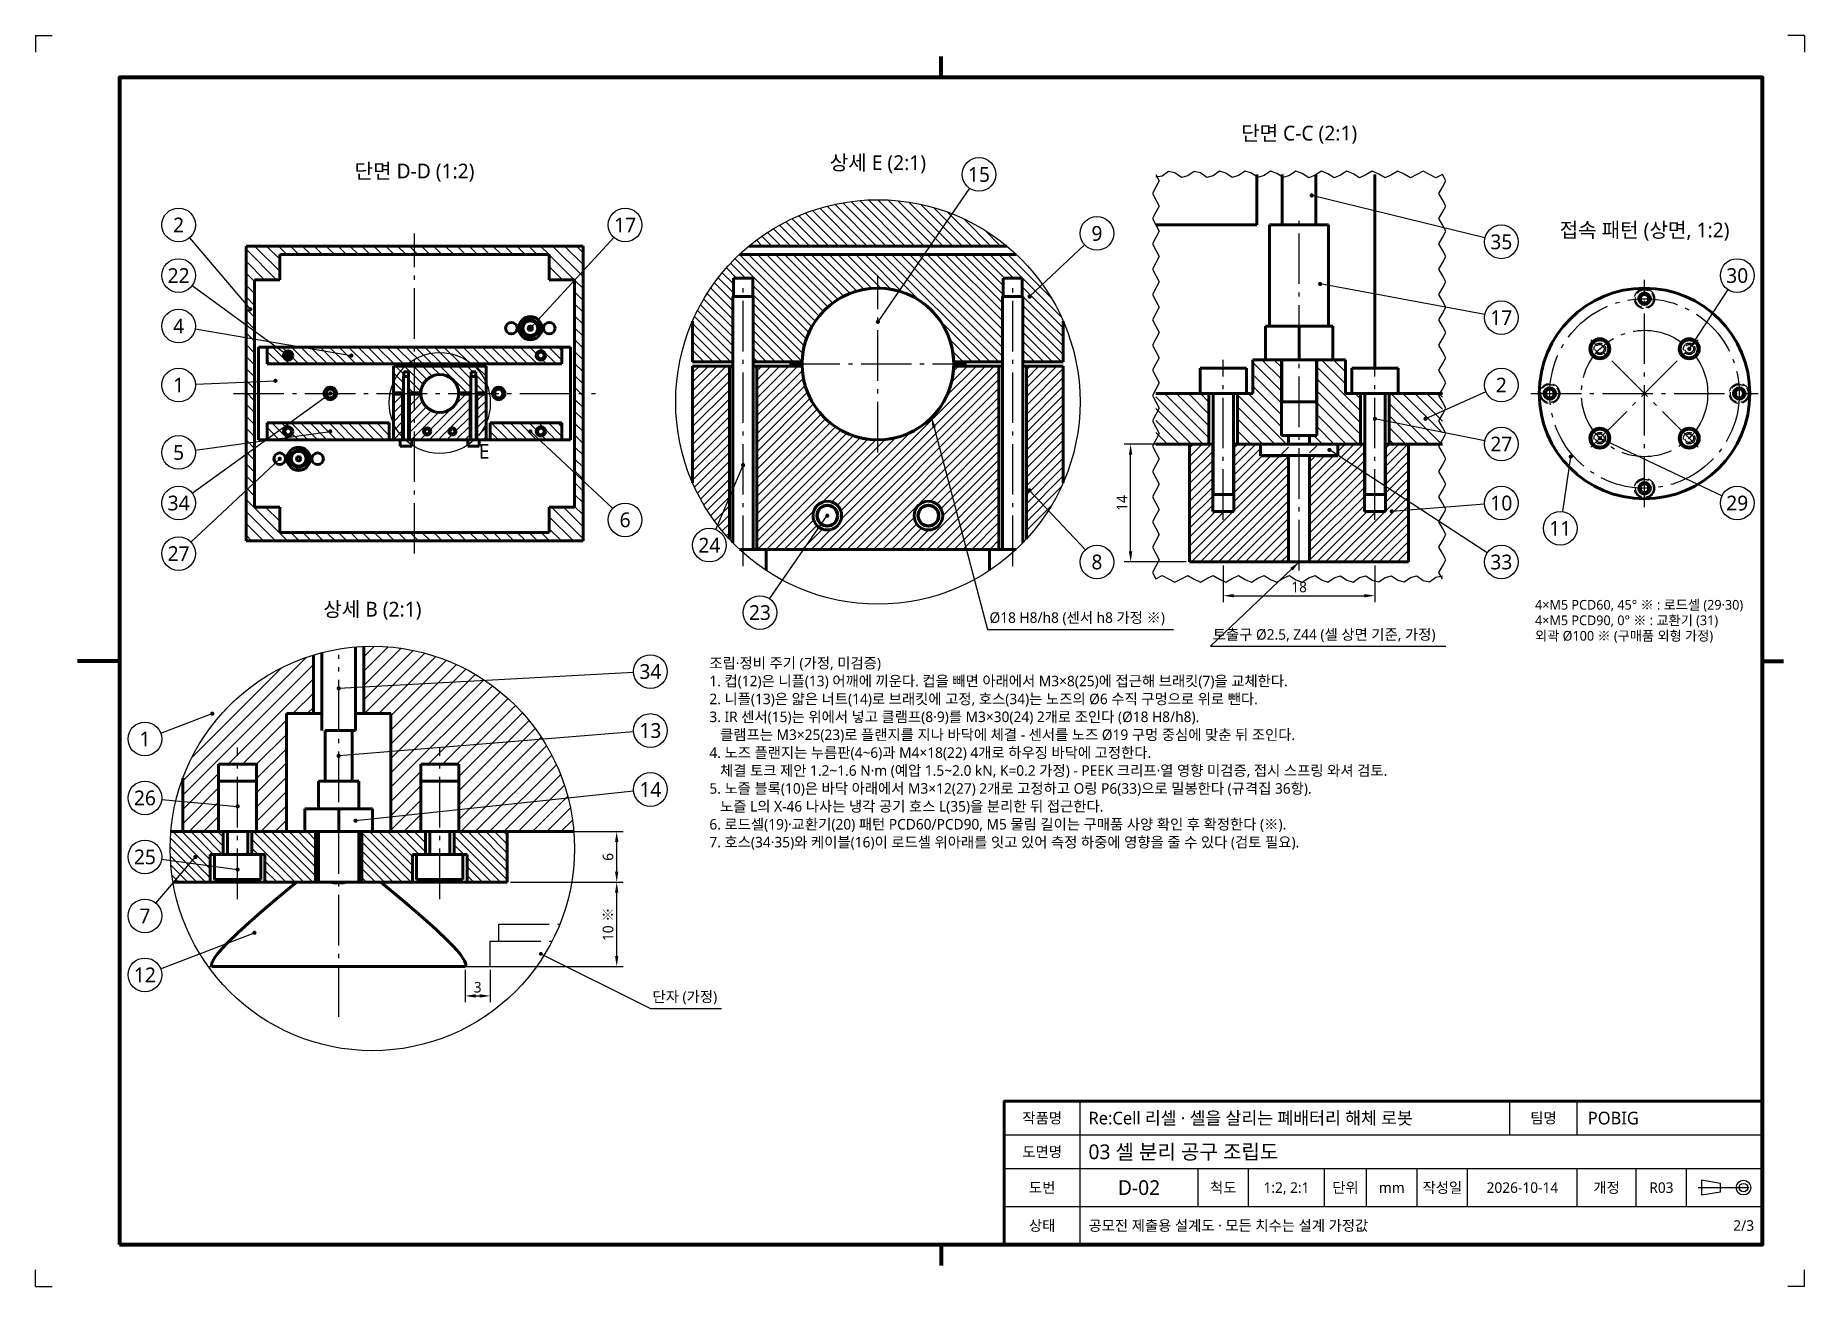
# Model space of a CAD drawing. Header units: millimetres. Extents: x 0 to 1800, y -680 to 297.
# Drawn here: x 920 to 1340, y 0 to 297 of the extents above; entities that cross this region are included whole.
import ezdxf
from ezdxf.enums import TextEntityAlignment as Align

# ---------------------------------------------------------------- set-up
doc = ezdxf.new("R2010")
doc.units = ezdxf.units.MM
for name, pattern in [('KS_CENTER', [17, 12, -2, 1, -2]), ('KS_HIDDEN', [4, 3, -1]), ('KS_PHANTOM', [20, 12, -2, 1, -2, 1, -2])]:
    doc.linetypes.add(name, pattern=pattern)
for name, color, linetype, lineweight in [('BALLOON', 7, 'Continuous', 25), ('BREAK', 7, 'Continuous', 18), ('CENTER', 1, 'KS_CENTER', 18), ('DIM', 3, 'Continuous', 18), ('FRAME', 7, 'Continuous', 70), ('HATCH', 8, 'Continuous', 13), ('HIDDEN', 2, 'KS_HIDDEN', 25), ('OUTLINE', 7, 'Continuous', 50), ('PHANTOM', 6, 'KS_PHANTOM', 18), ('SYMBOL', 7, 'Continuous', 25), ('TABLE', 7, 'Continuous', 25), ('TABLE_THK', 7, 'Continuous', 50), ('TEXT', 7, 'Continuous', 25)]:
    doc.layers.add(name, color=color, linetype=linetype, lineweight=lineweight)
doc.styles.add('KS', font='malgun.ttf')
doc.dimstyles.new('KS_00', dxfattribs={"dimtxt": 2.5, "dimasz": 2.5, "dimexe": 1.5, "dimexo": 0.8, "dimgap": 0.8, "dimtad": 1, "dimlfac": 50, "dimdsep": 46, "dimtxsty": 'KS', "dimcen": 0, "dimclrd": 3, "dimclre": 3, "dimclrt": 7, "dimazin": 3, "dimtfac": 0.7, "dimtmove": 0, "dimatfit": 3, "dimlwd": 18, "dimlwe": 18, "dimarcsym": 0})

# ---------------------------------------------------------------- blocks, each defined once
blk = doc.blocks.new('_CLOSEDFILLED')
at = {"color": 0, "linetype": 'ByBlock'}
blk.add_solid([(-1, 0.16), (0, 0), (-1, -0.16)], dxfattribs=at)
blk = doc.blocks.new('*D27')
at = {"color": 3, "lineweight": 18}
for p, q in [((273.2, 200), (258.5, 200)), ((260, 174.5), (260, 197.5)), ((273.2, 172), (258.5, 172))]:
    blk.add_line(p, q, dxfattribs=at)
at = {"layer": 'Defpoints'}
for p in [(274, 200), (260, 172), (274, 172)]:
    blk.add_point(p, dxfattribs=at)
at = {"layer": 'DIM', "color": 3, "xscale": 2.5, "yscale": 2.5}
for p, rotation in [((260, 200), 90), ((260, 172), 270)]:
    blk.add_blockref('_CLOSEDFILLED', p, dxfattribs=dict(at, rotation=rotation))
at = {"layer": 'DIM', "color": 7, "insert": (257.95, 186), "char_height": 2.5, "attachment_point": 5, "rotation": 90, "style": 'KS'}
blk.add_mtext('14', dxfattribs=at)
blk = doc.blocks.new('*D28')
at = {"color": 3, "lineweight": 18}
for p, q in [((282, 171.2), (282, 162.5)), ((318, 171.2), (318, 162.5)), ((284.5, 164), (315.5, 164))]:
    blk.add_line(p, q, dxfattribs=at)
at = {"layer": 'Defpoints'}
for p in [(282, 172), (318, 172), (282, 164)]:
    blk.add_point(p, dxfattribs=at)
at = {"layer": 'DIM', "color": 3, "xscale": 2.5, "yscale": 2.5, "rotation": 180}
blk.add_blockref('_CLOSEDFILLED', (282, 164), dxfattribs=at)
at = {"layer": 'DIM', "color": 3, "xscale": 2.5, "yscale": 2.5}
blk.add_blockref('_CLOSEDFILLED', (318, 164), dxfattribs=at)
at = {"layer": 'DIM', "color": 7, "insert": (300, 166.05), "char_height": 2.5, "attachment_point": 5, "style": 'KS'}
blk.add_mtext('18', dxfattribs=at)
blk = doc.blocks.new('*D29')
at = {"color": 3, "lineweight": 18}
for p, q in [((112.8, 96), (139.5, 96)), ((138, 78.5), (138, 93.5)), ((102.8, 76), (139.5, 76))]:
    blk.add_line(p, q, dxfattribs=at)
at = {"layer": 'Defpoints'}
for p in [(112, 96), (102, 76), (138, 76)]:
    blk.add_point(p, dxfattribs=at)
at = {"layer": 'DIM', "color": 3, "xscale": 2.5, "yscale": 2.5}
for p, rotation in [((138, 96), 90), ((138, 76), 270)]:
    blk.add_blockref('_CLOSEDFILLED', p, dxfattribs=dict(at, rotation=rotation))
at = {"layer": 'DIM', "color": 7, "insert": (135.95, 86), "char_height": 2.5, "attachment_point": 5, "rotation": 90, "style": 'KS'}
blk.add_mtext('10 ※', dxfattribs=at)
blk = doc.blocks.new('*D30')
at = {"color": 3, "lineweight": 18}
for p, q in [((112.8, 108), (139.5, 108)), ((138, 98.5), (138, 105.5)), ((112.8, 96), (139.5, 96))]:
    blk.add_line(p, q, dxfattribs=at)
at = {"layer": 'Defpoints'}
for p in [(112, 108), (112, 96), (138, 96)]:
    blk.add_point(p, dxfattribs=at)
at = {"layer": 'DIM', "color": 3, "xscale": 2.5, "yscale": 2.5}
for p, rotation in [((138, 108), 90), ((138, 96), 270)]:
    blk.add_blockref('_CLOSEDFILLED', p, dxfattribs=dict(at, rotation=rotation))
at = {"layer": 'DIM', "color": 7, "insert": (135.95, 102), "char_height": 2.5, "attachment_point": 5, "rotation": 90, "style": 'KS'}
blk.add_mtext('6', dxfattribs=at)
blk = doc.blocks.new('D-02_R03_2of3')
at = {"layer": 'BALLOON'}
h = blk.add_hatch(color=256, dxfattribs=at)
h.dxf.hatch_style = 1
edge = h.paths.add_edge_path()
edge.add_arc((303, 259), 0.5, 0, 360)
h = blk.add_hatch(color=256, dxfattribs=at)
h.dxf.hatch_style = 1
edge = h.paths.add_edge_path()
edge.add_arc((236, 235), 0.5, 0, 360)
h = blk.add_hatch(color=256, dxfattribs=at)
h.dxf.hatch_style = 1
edge = h.paths.add_edge_path()
edge.add_arc((305, 238), 0.5, 0, 360)
h = blk.add_hatch(color=256, dxfattribs=at)
h.dxf.hatch_style = 1
edge = h.paths.add_edge_path()
edge.add_arc((51, 232), 0.5, 0, 360)
h = blk.add_hatch(color=256, dxfattribs=at)
h.dxf.hatch_style = 1
edge = h.paths.add_edge_path()
edge.add_arc((117.5, 227.5), 0.5, 0, 360)
h = blk.add_hatch(color=256, dxfattribs=at)
h.dxf.hatch_style = 1
edge = h.paths.add_edge_path()
edge.add_arc((200, 229), 0.5, 0, 360)
h = blk.add_hatch(color=256, dxfattribs=at)
h.dxf.hatch_style = 1
edge = h.paths.add_edge_path()
edge.add_arc((392.605, 222.605), 0.5, 0, 360)
h = blk.add_hatch(color=256, dxfattribs=at)
h.dxf.hatch_style = 1
edge = h.paths.add_edge_path()
edge.add_arc((60, 221), 0.5, 0, 360)
h = blk.add_hatch(color=256, dxfattribs=at)
h.dxf.hatch_style = 1
edge = h.paths.add_edge_path()
edge.add_arc((75, 221), 0.5, 0, 360)
h = blk.add_hatch(color=256, dxfattribs=at)
h.dxf.hatch_style = 1
edge = h.paths.add_edge_path()
edge.add_arc((57, 215), 0.5, 0, 360)
h = blk.add_hatch(color=256, dxfattribs=at)
h.dxf.hatch_style = 1
edge = h.paths.add_edge_path()
edge.add_arc((70, 212), 0.5, 0, 360)
h = blk.add_hatch(color=256, dxfattribs=at)
h.dxf.hatch_style = 1
edge = h.paths.add_edge_path()
edge.add_arc((318, 206), 0.5, 0, 360)
h = blk.add_hatch(color=256, dxfattribs=at)
h.dxf.hatch_style = 1
edge = h.paths.add_edge_path()
edge.add_arc((330, 206), 0.5, 0, 360)
h = blk.add_hatch(color=256, dxfattribs=at)
h.dxf.hatch_style = 1
edge = h.paths.add_edge_path()
edge.add_arc((70, 203), 0.5, 0, 360)
h = blk.add_hatch(color=256, dxfattribs=at)
h.dxf.hatch_style = 1
edge = h.paths.add_edge_path()
edge.add_arc((117.5, 203), 0.5, 0, 360)
h = blk.add_hatch(color=256, dxfattribs=at)
h.dxf.hatch_style = 1
edge = h.paths.add_edge_path()
edge.add_arc((371.395, 201.395), 0.5, 0, 360)
h = blk.add_hatch(color=256, dxfattribs=at)
h.dxf.hatch_style = 1
edge = h.paths.add_edge_path()
edge.add_arc((307.2, 198.6), 0.5, 0, 360)
h = blk.add_hatch(color=256, dxfattribs=at)
h.dxf.hatch_style = 1
edge = h.paths.add_edge_path()
edge.add_arc((364.5, 197), 0.5, 0, 360)
h = blk.add_hatch(color=256, dxfattribs=at)
h.dxf.hatch_style = 1
edge = h.paths.add_edge_path()
edge.add_arc((58, 196.5), 0.5, 0, 360)
h = blk.add_hatch(color=256, dxfattribs=at)
h.dxf.hatch_style = 1
edge = h.paths.add_edge_path()
edge.add_arc((168, 195), 0.5, 0, 360)
h = blk.add_hatch(color=256, dxfattribs=at)
h.dxf.hatch_style = 1
edge = h.paths.add_edge_path()
edge.add_arc((236, 189), 0.5, 0, 360)
h = blk.add_hatch(color=256, dxfattribs=at)
h.dxf.hatch_style = 1
edge = h.paths.add_edge_path()
edge.add_arc((188, 183), 0.5, 0, 360)
h = blk.add_hatch(color=256, dxfattribs=at)
h.dxf.hatch_style = 1
edge = h.paths.add_edge_path()
edge.add_arc((322, 184), 0.5, 0, 360)
h = blk.add_hatch(color=256, dxfattribs=at)
h.dxf.hatch_style = 1
edge = h.paths.add_edge_path()
edge.add_arc((72, 142), 0.5, 0, 360)
h = blk.add_hatch(color=256, dxfattribs=at)
h.dxf.hatch_style = 1
edge = h.paths.add_edge_path()
edge.add_arc((42, 136), 0.5, 0, 360)
h = blk.add_hatch(color=256, dxfattribs=at)
h.dxf.hatch_style = 1
edge = h.paths.add_edge_path()
edge.add_arc((72, 126), 0.5, 0, 360)
h = blk.add_hatch(color=256, dxfattribs=at)
h.dxf.hatch_style = 1
edge = h.paths.add_edge_path()
edge.add_arc((48, 114), 0.5, 0, 360)
h = blk.add_hatch(color=256, dxfattribs=at)
h.dxf.hatch_style = 1
edge = h.paths.add_edge_path()
edge.add_arc((76, 110.6), 0.5, 0, 360)
h = blk.add_hatch(color=256, dxfattribs=at)
h.dxf.hatch_style = 1
edge = h.paths.add_edge_path()
edge.add_arc((38, 102), 0.5, 0, 360)
h = blk.add_hatch(color=256, dxfattribs=at)
h.dxf.hatch_style = 1
edge = h.paths.add_edge_path()
edge.add_arc((48, 99), 0.5, 0, 360)
h = blk.add_hatch(color=256, dxfattribs=at)
h.dxf.hatch_style = 1
edge = h.paths.add_edge_path()
edge.add_arc((52, 84), 0.5, 0, 360)
at = {"layer": 'DIM'}
h = blk.add_hatch(color=256, dxfattribs=at)
h.dxf.hatch_style = 1
edge = h.paths.add_edge_path()
edge.add_arc((120, 79), 0.45, 0, 360)
at = {"layer": 'HATCH'}
h = blk.add_hatch(dxfattribs=at)
h.set_pattern_fill('ANSI31', scale=0.503937, angle=90, style=0)
h.paths.add_polyline_path([(169.42337, 247), (169.54912, 247.1045), (170.00674, 247.47539), (170.46888, 247.84063), (170.93547, 248.20017), (171.40643, 248.55396), (171.8817, 248.90195), (172.36121, 249.24407), (172.84487, 249.58029), (173.33263, 249.91054), (173.8244, 250.23479), (174.32011, 250.55297), (174.8197, 250.86505), (175.32307, 251.17097), (175.83016, 251.4707), (176.34089, 251.76418), (176.85518, 252.05136), (177.37296, 252.33222), (177.89414, 252.6067), (178.41866, 252.87477), (178.94642, 253.13637), (179.47736, 253.39149), (180.01138, 253.64006), (180.54842, 253.88207), (181.08838, 254.11746), (181.6312, 254.34622), (182.17677, 254.56829), (182.72504, 254.78365), (183.2759, 254.99227), (183.82929, 255.19412), (184.38511, 255.38915), (184.94328, 255.57735), (185.50371, 255.75869), (186.06634, 255.93314), (186.63105, 256.10066), (187.19779, 256.26125), (187.76645, 256.41487), (188.33695, 256.5615), (188.90921, 256.70112), (189.48314, 256.8337), (190.05865, 256.95923), (190.63566, 257.07769), (191.21409, 257.18906), (191.79383, 257.29333), (192.37481, 257.39047), (192.95694, 257.48047), (193.54013, 257.56333), (194.12429, 257.63902), (194.70933, 257.70753), (195.29518, 257.76887), (195.88173, 257.82301), (196.4689, 257.86994), (197.0566, 257.90967), (197.64475, 257.94218), (198.23325, 257.96747), (198.82202, 257.98554), (199.41097, 257.99639), (200, 258), (200.58903, 257.99639), (201.17798, 257.98554), (201.76675, 257.96747), (202.35525, 257.94218), (202.9434, 257.90967), (203.5311, 257.86994), (204.11827, 257.82301), (204.70482, 257.76887), (205.29067, 257.70753), (205.87571, 257.63902), (206.45987, 257.56333), (207.04306, 257.48047), (207.62519, 257.39047), (208.20617, 257.29333), (208.78591, 257.18906), (209.36434, 257.07769), (209.94135, 256.95923), (210.51686, 256.8337), (211.09079, 256.70112), (211.66305, 256.5615), (212.23355, 256.41487), (212.80221, 256.26125), (213.36895, 256.10066), (213.93366, 255.93314), (214.49629, 255.75869), (215.05672, 255.57735), (215.61489, 255.38915), (216.17071, 255.19412), (216.7241, 254.99227), (217.27496, 254.78365), (217.82323, 254.56829), (218.3688, 254.34622), (218.91162, 254.11746), (219.45158, 253.88207), (219.98862, 253.64006), (220.52264, 253.39149), (221.05358, 253.13637), (221.58134, 252.87477), (222.10586, 252.6067), (222.62704, 252.33222), (223.14482, 252.05136), (223.65911, 251.76418), (224.16984, 251.4707), (224.67693, 251.17097), (225.1803, 250.86505), (225.67989, 250.55297), (226.1756, 250.23479), (226.66737, 249.91054), (227.15513, 249.58029), (227.63879, 249.24407), (228.1183, 248.90195), (228.59357, 248.55396), (229.06453, 248.20017), (229.53112, 247.84063), (229.99326, 247.47539), (230.45088, 247.1045), (230.57663, 247)])
h = blk.add_hatch(dxfattribs=at)
h.set_pattern_fill('ANSI31', scale=0.62992, angle=90, style=0)
h.paths.add_polyline_path([(130, 247), (50, 247), (50, 177), (130, 177)])
h.paths.add_polyline_path([(122, 179), (58, 179), (58, 185), (52, 185), (52, 239), (58, 239), (58, 245), (122, 245), (122, 239), (128, 239), (128, 185), (122, 185)], flags=0)
h = blk.add_hatch(dxfattribs=at)
h.set_pattern_fill('ANSI31', scale=0.47244, angle=90, style=0)
h.paths.add_polyline_path([(232.84685, 245), (233.09795, 244.76386), (233.52206, 244.35508), (233.94113, 243.94113), (234.35508, 243.52206), (234.76386, 243.09795), (235.16741, 242.66885), (235.56565, 242.23483), (235.95855, 241.79596), (236.34602, 241.3523), (236.72803, 240.90391), (237.1045, 240.45088), (237.47539, 239.99326), (237.84063, 239.53112), (238.20017, 239.06453), (238.55396, 238.59357), (238.90195, 238.1183), (239.24407, 237.63879), (239.58029, 237.15513), (239.91054, 236.66737), (240.23479, 236.1756), (240.55297, 235.67989), (240.86505, 235.1803), (241.17097, 234.67693), (241.4707, 234.16984), (241.76418, 233.65911), (242.05136, 233.14482), (242.33222, 232.62704), (242.6067, 232.10586), (242.87477, 231.58134), (243.13637, 231.05358), (243.39149, 230.52264), (243.64006, 229.98862), (243.88207, 229.45158), (244, 229.18107), (244, 219.5), (234.29129, 219.5), (234.29129, 239.4), (229.70871, 239.4), (229.70871, 219.5), (217.99305, 219.5), (217.86774, 221.178), (217.58629, 222.83697), (217.15115, 224.46241), (216.56613, 226.04012), (215.83634, 227.5563), (214.96816, 228.99771), (213.96918, 230.35175), (212.84811, 231.60658), (211.61477, 232.75125), (210.27993, 233.77576), (208.85526, 234.67113), (207.3532, 235.42956), (205.78688, 236.04441), (204.16999, 236.51032), (202.51666, 236.8232), (200.84134, 236.98033), (199.15866, 236.98033), (197.48334, 236.8232), (195.83001, 236.51032), (194.21312, 236.04441), (192.6468, 235.42956), (191.14474, 234.67113), (189.72007, 233.77576), (188.38523, 232.75125), (187.15189, 231.60658), (186.03082, 230.35175), (185.03184, 228.99771), (184.16366, 227.5563), (183.43387, 226.04012), (182.84885, 224.46241), (182.41371, 222.83697), (182.13226, 221.178), (182.00695, 219.5), (170.29129, 219.5), (170.29129, 239.4), (165.70871, 239.4), (165.70871, 219.5), (156, 219.5), (156, 229.18107), (156.11793, 229.45158), (156.35994, 229.98862), (156.60851, 230.52264), (156.86363, 231.05358), (157.12523, 231.58134), (157.3933, 232.10586), (157.66778, 232.62704), (157.94864, 233.14482), (158.23582, 233.65911), (158.5293, 234.16984), (158.82903, 234.67693), (159.13495, 235.1803), (159.44703, 235.67989), (159.76521, 236.1756), (160.08946, 236.66737), (160.41971, 237.15513), (160.75593, 237.63879), (161.09805, 238.1183), (161.44604, 238.59357), (161.79983, 239.06453), (162.15937, 239.53112), (162.52461, 239.99326), (162.8955, 240.45088), (163.27197, 240.90391), (163.65398, 241.3523), (164.04145, 241.79596), (164.43435, 242.23483), (164.83259, 242.66885), (165.23614, 243.09795), (165.64492, 243.52206), (166.05887, 243.94113), (166.47794, 244.35508), (166.90205, 244.76386), (167.15315, 245)])
h = blk.add_hatch(dxfattribs=at)
h.set_pattern_fill('ANSI31', scale=0.50394, angle=90, style=0)
h.paths.add_polyline_path([(125, 223), (125, 219), (55, 219), (55, 223)])
h.paths.add_polyline_path([(121.125, 221), (121.10584, 221.20672), (121.04903, 221.4064), (120.95649, 221.59224), (120.83139, 221.75791), (120.67796, 221.89777), (120.50146, 222.00706), (120.30787, 222.08205), (120.1038, 222.1202), (119.8962, 222.1202), (119.69213, 222.08205), (119.49854, 222.00706), (119.32204, 221.89777), (119.16861, 221.75791), (119.04351, 221.59224), (118.95097, 221.4064), (118.89416, 221.20672), (118.875, 221), (118.89416, 220.79328), (118.95097, 220.5936), (119.04351, 220.40776), (119.16861, 220.24209), (119.32204, 220.10223), (119.49854, 219.99294), (119.69213, 219.91795), (119.8962, 219.8798), (120.1038, 219.8798), (120.30787, 219.91795), (120.50146, 219.99294), (120.67796, 220.10223), (120.83139, 220.24209), (120.95649, 220.40776), (121.04903, 220.5936), (121.10584, 220.79328)], flags=0)
h.paths.add_polyline_path([(61.125, 221), (61.10584, 221.20672), (61.04903, 221.4064), (60.95649, 221.59224), (60.83139, 221.75791), (60.67796, 221.89777), (60.50146, 222.00706), (60.30787, 222.08205), (60.1038, 222.1202), (59.8962, 222.1202), (59.69213, 222.08205), (59.49854, 222.00706), (59.32204, 221.89777), (59.16861, 221.75791), (59.04351, 221.59224), (58.95097, 221.4064), (58.89416, 221.20672), (58.875, 221), (58.89416, 220.79328), (58.95097, 220.5936), (59.04351, 220.40776), (59.16861, 220.24209), (59.32204, 220.10223), (59.49854, 219.99294), (59.69213, 219.91795), (59.8962, 219.8798), (60.1038, 219.8798), (60.30787, 219.91795), (60.50146, 219.99294), (60.67796, 220.10223), (60.83139, 220.24209), (60.95649, 220.40776), (61.04903, 220.5936), (61.10584, 220.79328)], flags=0)
h = blk.add_hatch(dxfattribs=at)
h.set_pattern_fill('ANSI31', scale=0.47244, angle=90, style=0)
h.paths.add_polyline_path([(107, 218.5), (85, 218.5), (85, 212.125), (87.42718, 212.125), (87.42718, 217.1), (88.57282, 217.1), (88.57282, 212.125), (91.50174, 212.125), (91.53306, 212.5445), (91.60343, 212.95924), (91.71221, 213.3656), (91.85847, 213.76003), (92.04091, 214.13907), (92.25796, 214.49943), (92.50771, 214.83794), (92.78797, 215.15165), (93.09631, 215.43781), (93.43002, 215.69394), (93.78618, 215.91778), (94.1617, 216.10739), (94.55328, 216.2611), (94.9575, 216.37758), (95.37083, 216.4558), (95.78967, 216.49508), (96.21033, 216.49508), (96.62917, 216.4558), (97.0425, 216.37758), (97.44672, 216.2611), (97.8383, 216.10739), (98.21382, 215.91778), (98.56998, 215.69394), (98.90369, 215.43781), (99.21203, 215.15165), (99.49229, 214.83794), (99.74204, 214.49943), (99.95909, 214.13907), (100.14153, 213.76003), (100.28779, 213.3656), (100.39657, 212.95924), (100.46694, 212.5445), (100.49826, 212.125), (103.42718, 212.125), (103.42718, 217.1), (104.57282, 217.1), (104.57282, 212.125), (107, 212.125)])
h = blk.add_hatch(dxfattribs=at)
h.set_pattern_fill('ANSI31', scale=0.47244, style=0)
h.paths.add_polyline_path([(156, 218.5), (164.75038, 218.5), (164.75038, 218.5), (164.75038, 177.42075), (164.43435, 177.76517), (164.04145, 178.20404), (163.65398, 178.6477), (163.27197, 179.09609), (162.8955, 179.54912), (162.52461, 180.00674), (162.15937, 180.46888), (161.79983, 180.93547), (161.44604, 181.40643), (161.09805, 181.8817), (160.75593, 182.36121), (160.41971, 182.84487), (160.08946, 183.33263), (159.76521, 183.8244), (159.44703, 184.32011), (159.13495, 184.8197), (158.82903, 185.32307), (158.5293, 185.83016), (158.23582, 186.34089), (157.94864, 186.85518), (157.66778, 187.37296), (157.3933, 187.89414), (157.12523, 188.41866), (156.86363, 188.94642), (156.60851, 189.47736), (156.35994, 190.01138), (156.11793, 190.54842), (156, 190.81893)])
h = blk.add_hatch(dxfattribs=at)
h.set_pattern_fill('ANSI31', scale=0.47244, style=0)
h.paths.add_polyline_path([(171.24962, 218.5), (182.00695, 218.5), (182.13226, 216.822), (182.41371, 215.16303), (182.84885, 213.53759), (183.43387, 211.95988), (184.16366, 210.4437), (185.03184, 209.00229), (186.03082, 207.64825), (187.15189, 206.39342), (188.38523, 205.24875), (189.72007, 204.22424), (191.14474, 203.32887), (192.6468, 202.57044), (194.21312, 201.95559), (195.83001, 201.48968), (197.48334, 201.1768), (199.15866, 201.01967), (200.84134, 201.01967), (202.51666, 201.1768), (204.16999, 201.48968), (205.78688, 201.95559), (207.3532, 202.57044), (208.85526, 203.32887), (210.27993, 204.22424), (211.61477, 205.24875), (212.84811, 206.39342), (213.96918, 207.64825), (214.96816, 209.00229), (215.83634, 210.4437), (216.56613, 211.95988), (217.15115, 213.53759), (217.58629, 215.16303), (217.86774, 216.822), (217.99305, 218.5), (228.75038, 218.5), (228.75038, 175), (171.24962, 175)])
h.paths.add_polyline_path([(215.32051, 183.7309), (215.08576, 184.42762), (214.70672, 185.05759), (214.20111, 185.59135), (213.59259, 186.00394), (212.9096, 186.27607), (212.18407, 186.39501), (211.44994, 186.35521), (210.74153, 186.15852), (210.09196, 185.81414), (209.53162, 185.33818), (209.08669, 184.75288), (208.77798, 184.08563), (208.61993, 183.3676), (208.61993, 182.6324), (208.77798, 181.91437), (209.08669, 181.24712), (209.53162, 180.66182), (210.09196, 180.18586), (210.74153, 179.84148), (211.44994, 179.64479), (212.18407, 179.60499), (212.9096, 179.72393), (213.59259, 179.99606), (214.20111, 180.40865), (214.70672, 180.94241), (215.08576, 181.57238), (215.32051, 182.2691), (215.4, 183)], flags=0)
h.paths.add_polyline_path([(191.32051, 183.7309), (191.08576, 184.42762), (190.70672, 185.05759), (190.20111, 185.59135), (189.59259, 186.00394), (188.9096, 186.27607), (188.18407, 186.39501), (187.44994, 186.35521), (186.74153, 186.15852), (186.09196, 185.81414), (185.53162, 185.33818), (185.08669, 184.75288), (184.77798, 184.08563), (184.61993, 183.3676), (184.61993, 182.6324), (184.77798, 181.91437), (185.08669, 181.24712), (185.53162, 180.66182), (186.09196, 180.18586), (186.74153, 179.84148), (187.44994, 179.64479), (188.18407, 179.60499), (188.9096, 179.72393), (189.59259, 179.99606), (190.20111, 180.40865), (190.70672, 180.94241), (191.08576, 181.57238), (191.32051, 182.2691), (191.4, 183)], flags=0)
h = blk.add_hatch(dxfattribs=at)
h.set_pattern_fill('ANSI31', scale=0.47244, style=0)
h.paths.add_polyline_path([(235.24962, 218.5), (235.24962, 218.5), (244, 218.5), (244, 190.81893), (243.88207, 190.54842), (243.64006, 190.01138), (243.39149, 189.47736), (243.13637, 188.94642), (242.87477, 188.41866), (242.6067, 187.89414), (242.33222, 187.37296), (242.05136, 186.85518), (241.76418, 186.34089), (241.4707, 185.83016), (241.17097, 185.32307), (240.86505, 184.8197), (240.55297, 184.32011), (240.23479, 183.8244), (239.91054, 183.33263), (239.58029, 182.84487), (239.24407, 182.36121), (238.90195, 181.8817), (238.55396, 181.40643), (238.20017, 180.93547), (237.84063, 180.46888), (237.47539, 180.00674), (237.1045, 179.54912), (236.72803, 179.09609), (236.34602, 178.6477), (235.95855, 178.20404), (235.56565, 177.76517), (235.24962, 177.42075)])
h = blk.add_hatch(dxfattribs=at)
h.set_pattern_fill('ANSI31', scale=0.62992, angle=90, style=0)
h.paths.add_polyline_path([(285.4, 200), (285.4, 212), (289, 212), (289, 220), (295.8, 220), (295.8, 202), (297.5, 202), (297.5, 200)])
h = blk.add_hatch(dxfattribs=at)
h.set_pattern_fill('ANSI31', scale=0.62992, angle=90, style=0)
h.paths.add_polyline_path([(302.5, 202), (304.2, 202), (304.2, 220), (311, 220), (311, 212), (314.6, 212), (314.6, 200), (302.5, 200)])
h = blk.add_hatch(dxfattribs=at)
h.set_pattern_fill('ANSI31', scale=0.47244, style=0)
h.paths.add_polyline_path([(87.1876, 211.875), (85, 211.875), (85, 201), (87.1876, 201)])
h = blk.add_hatch(dxfattribs=at)
h.set_pattern_fill('ANSI31', scale=0.47244, style=0)
h.paths.add_polyline_path([(88.8124, 211.875), (88.8124, 211.875), (91.50174, 211.875), (91.53306, 211.4555), (91.60343, 211.04076), (91.71221, 210.6344), (91.85847, 210.23997), (92.04091, 209.86093), (92.25796, 209.50057), (92.50771, 209.16206), (92.78797, 208.84835), (93.09631, 208.56219), (93.43002, 208.30606), (93.78618, 208.08222), (94.1617, 207.89261), (94.55328, 207.7389), (94.9575, 207.62242), (95.37083, 207.5442), (95.78967, 207.50492), (96.21033, 207.50492), (96.62917, 207.5442), (97.0425, 207.62242), (97.44672, 207.7389), (97.8383, 207.89261), (98.21382, 208.08222), (98.56998, 208.30606), (98.90369, 208.56219), (99.21203, 208.84835), (99.49229, 209.16206), (99.74204, 209.50057), (99.95909, 209.86093), (100.14153, 210.23997), (100.28779, 210.6344), (100.39657, 211.04076), (100.46694, 211.4555), (100.49826, 211.875), (103.1876, 211.875), (103.1876, 201), (88.8124, 201)])
h.paths.add_polyline_path([(99.85, 203), (99.83013, 203.18272), (99.77144, 203.35691), (99.67668, 203.5144), (99.55028, 203.64784), (99.39815, 203.75099), (99.2274, 203.81902), (99.04602, 203.84875), (98.86249, 203.8388), (98.68538, 203.78963), (98.52299, 203.70354), (98.3829, 203.58454), (98.27167, 203.43822), (98.19449, 203.27141), (98.15498, 203.0919), (98.15498, 202.9081), (98.19449, 202.72859), (98.27167, 202.56178), (98.3829, 202.41546), (98.52299, 202.29646), (98.68538, 202.21037), (98.86249, 202.1612), (99.04602, 202.15125), (99.2274, 202.18098), (99.39815, 202.24901), (99.55028, 202.35216), (99.67668, 202.4856), (99.77144, 202.64309), (99.83013, 202.81728)], flags=0)
h.paths.add_polyline_path([(93.85, 203), (93.83013, 203.18272), (93.77144, 203.35691), (93.67668, 203.5144), (93.55028, 203.64784), (93.39815, 203.75099), (93.2274, 203.81902), (93.04602, 203.84875), (92.86249, 203.8388), (92.68538, 203.78963), (92.52299, 203.70354), (92.3829, 203.58454), (92.27167, 203.43822), (92.19449, 203.27141), (92.15498, 203.0919), (92.15498, 202.9081), (92.19449, 202.72859), (92.27167, 202.56178), (92.3829, 202.41546), (92.52299, 202.29646), (92.68538, 202.21037), (92.86249, 202.1612), (93.04602, 202.15125), (93.2274, 202.18098), (93.39815, 202.24901), (93.55028, 202.35216), (93.67668, 202.4856), (93.77144, 202.64309), (93.83013, 202.81728)], flags=0)
h = blk.add_hatch(dxfattribs=at)
h.set_pattern_fill('ANSI31', scale=0.47244, style=0)
h.paths.add_polyline_path([(104.8124, 211.875), (104.8124, 201), (107, 201), (107, 211.875)])
h = blk.add_hatch(dxfattribs=at)
h.set_pattern_fill('ANSI31', scale=0.62992, angle=90, style=0)
h.paths.add_polyline_path([(278.6, 212), (278.6, 200), (266, 200), (266, 212)])
h = blk.add_hatch(dxfattribs=at)
h.set_pattern_fill('ANSI31', scale=0.62992, angle=90, style=0)
h.paths.add_polyline_path([(321.4, 200), (321.4, 200), (321.4, 212), (334, 212), (334, 200)])
h = blk.add_hatch(dxfattribs=at)
h.set_pattern_fill('ANSI31', scale=0.50394, angle=90, style=0)
h.paths.add_polyline_path([(84, 205), (84, 201), (55, 201), (55, 205)])
h.paths.add_polyline_path([(61.125, 203), (61.10584, 203.20672), (61.04903, 203.4064), (60.95649, 203.59224), (60.83139, 203.75791), (60.67796, 203.89777), (60.50146, 204.00706), (60.30787, 204.08205), (60.1038, 204.1202), (59.8962, 204.1202), (59.69213, 204.08205), (59.49854, 204.00706), (59.32204, 203.89777), (59.16861, 203.75791), (59.04351, 203.59224), (58.95097, 203.4064), (58.89416, 203.20672), (58.875, 203), (58.89416, 202.79328), (58.95097, 202.5936), (59.04351, 202.40776), (59.16861, 202.24209), (59.32204, 202.10223), (59.49854, 201.99294), (59.69213, 201.91795), (59.8962, 201.8798), (60.1038, 201.8798), (60.30787, 201.91795), (60.50146, 201.99294), (60.67796, 202.10223), (60.83139, 202.24209), (60.95649, 202.40776), (61.04903, 202.5936), (61.10584, 202.79328)], flags=0)
h = blk.add_hatch(dxfattribs=at)
h.set_pattern_fill('ANSI31', scale=0.50394, angle=90, style=0)
h.paths.add_polyline_path([(125, 205), (125, 201), (108, 201), (108, 205)])
h.paths.add_polyline_path([(121.125, 203), (121.10584, 203.20672), (121.04903, 203.4064), (120.95649, 203.59224), (120.83139, 203.75791), (120.67796, 203.89777), (120.50146, 204.00706), (120.30787, 204.08205), (120.1038, 204.1202), (119.8962, 204.1202), (119.69213, 204.08205), (119.49854, 204.00706), (119.32204, 203.89777), (119.16861, 203.75791), (119.04351, 203.59224), (118.95097, 203.4064), (118.89416, 203.20672), (118.875, 203), (118.89416, 202.79328), (118.95097, 202.5936), (119.04351, 202.40776), (119.16861, 202.24209), (119.32204, 202.10223), (119.49854, 201.99294), (119.69213, 201.91795), (119.8962, 201.8798), (120.1038, 201.8798), (120.30787, 201.91795), (120.50146, 201.99294), (120.67796, 202.10223), (120.83139, 202.24209), (120.95649, 202.40776), (121.04903, 202.5936), (121.10584, 202.79328)], flags=0)
h = blk.add_hatch(dxfattribs=at)
h.set_pattern_fill('ANSI31', scale=0.47244, style=0)
h.paths.add_polyline_path([(284.5, 200), (290.8, 200), (290.8, 197.2), (295.8, 197.2), (295.8, 200), (297.5, 200), (297.5, 172), (274, 172), (274, 200), (279.5, 200), (279.5, 184), (284.5, 184)])
h = blk.add_hatch(dxfattribs=at)
h.set_pattern_fill('ANSI31', scale=0.47244, style=0)
h.paths.add_polyline_path([(309.2, 197.2), (309.2, 200), (315.5, 200), (315.5, 184), (320.5, 184), (320.5, 200), (326, 200), (326, 172), (302.5, 172), (302.5, 200), (304.2, 200), (304.2, 197.2)])
h = blk.add_hatch(dxfattribs=at)
h.set_pattern_fill('ANSI31', scale=0.7559, style=0)
h.paths.add_polyline_path([(100.5, 108), (100.5, 124), (91.5, 124), (91.5, 108), (84.4, 108), (84.4, 136), (78, 136), (78, 151.95745), (78.23325, 151.96747), (78.82202, 151.98554), (79.41097, 151.99639), (80, 152), (80.58903, 151.99639), (81.17798, 151.98554), (81.76675, 151.96747), (82.35525, 151.94218), (82.9434, 151.90967), (83.5311, 151.86994), (84.11827, 151.82301), (84.70482, 151.76887), (85.29067, 151.70753), (85.87571, 151.63902), (86.45987, 151.56333), (87.04306, 151.48047), (87.62519, 151.39047), (88.20617, 151.29333), (88.78591, 151.18906), (89.36434, 151.07769), (89.94135, 150.95923), (90.51686, 150.8337), (91.09079, 150.70112), (91.66305, 150.5615), (92.23355, 150.41487), (92.80221, 150.26125), (93.36895, 150.10066), (93.93366, 149.93314), (94.49629, 149.75869), (95.05672, 149.57735), (95.61489, 149.38915), (96.17071, 149.19412), (96.7241, 148.99227), (97.27496, 148.78365), (97.82323, 148.56829), (98.3688, 148.34622), (98.91162, 148.11746), (99.45158, 147.88207), (99.98862, 147.64006), (100.52264, 147.39149), (101.05358, 147.13637), (101.58134, 146.87477), (102.10586, 146.6067), (102.62704, 146.33222), (103.14482, 146.05136), (103.65911, 145.76418), (104.16984, 145.4707), (104.67693, 145.17097), (105.1803, 144.86505), (105.67989, 144.55297), (106.1756, 144.23479), (106.66737, 143.91054), (107.15513, 143.58029), (107.63879, 143.24407), (108.1183, 142.90195), (108.59357, 142.55396), (109.06453, 142.20017), (109.53112, 141.84063), (109.99326, 141.47539), (110.45088, 141.1045), (110.90391, 140.72803), (111.3523, 140.34602), (111.79596, 139.95855), (112.23483, 139.56565), (112.66885, 139.16741), (113.09795, 138.76386), (113.52206, 138.35508), (113.94113, 137.94113), (114.35508, 137.52206), (114.76386, 137.09795), (115.16741, 136.66885), (115.56565, 136.23483), (115.95855, 135.79596), (116.34602, 135.3523), (116.72803, 134.90391), (117.1045, 134.45088), (117.47539, 133.99326), (117.84063, 133.53112), (118.20017, 133.06453), (118.55396, 132.59357), (118.90195, 132.1183), (119.24407, 131.63879), (119.58029, 131.15513), (119.91054, 130.66737), (120.23479, 130.1756), (120.55297, 129.67989), (120.86505, 129.1803), (121.17097, 128.67693), (121.4707, 128.16984), (121.76418, 127.65911), (122.05136, 127.14482), (122.33222, 126.62704), (122.6067, 126.10586), (122.87477, 125.58134), (123.13637, 125.05358), (123.39149, 124.52264), (123.64006, 123.98862), (123.88207, 123.45158), (124.11746, 122.91162), (124.34622, 122.3688), (124.56829, 121.82323), (124.78365, 121.27496), (124.99227, 120.7241), (125.19412, 120.17071), (125.38915, 119.61489), (125.57735, 119.05672), (125.75869, 118.49629), (125.93314, 117.93366), (126.10066, 117.36895), (126.26125, 116.80221), (126.41487, 116.23355), (126.5615, 115.66305), (126.70112, 115.09079), (126.8337, 114.51686), (126.95923, 113.94135), (127.07769, 113.36434), (127.18906, 112.78591), (127.29333, 112.20617), (127.39047, 111.62519), (127.48047, 111.04306), (127.56333, 110.45987), (127.63902, 109.87571), (127.70753, 109.29067), (127.76887, 108.70482), (127.82301, 108.11827), (127.83246, 108)])
h = blk.add_hatch(dxfattribs=at)
h.set_pattern_fill('ANSI31', scale=0.7559, style=0)
h.paths.add_polyline_path([(66, 136), (59.6, 136), (59.6, 108), (52.5, 108), (52.5, 124), (43.5, 124), (43.5, 108), (35, 108), (35, 120.70291), (35.00773, 120.7241), (35.21635, 121.27496), (35.43171, 121.82323), (35.65378, 122.3688), (35.88254, 122.91162), (36.11793, 123.45158), (36.35994, 123.98862), (36.60851, 124.52264), (36.86363, 125.05358), (37.12523, 125.58134), (37.3933, 126.10586), (37.66778, 126.62704), (37.94864, 127.14482), (38.23582, 127.65911), (38.5293, 128.16984), (38.82903, 128.67693), (39.13495, 129.1803), (39.44703, 129.67989), (39.76521, 130.1756), (40.08946, 130.66737), (40.41971, 131.15513), (40.75593, 131.63879), (41.09805, 132.1183), (41.44604, 132.59357), (41.79983, 133.06453), (42.15937, 133.53112), (42.52461, 133.99326), (42.8955, 134.45088), (43.27197, 134.90391), (43.65398, 135.3523), (44.04145, 135.79596), (44.43435, 136.23483), (44.83259, 136.66885), (45.23614, 137.09795), (45.64492, 137.52206), (46.05887, 137.94113), (46.47794, 138.35508), (46.90205, 138.76386), (47.33115, 139.16741), (47.76517, 139.56565), (48.20404, 139.95855), (48.6477, 140.34602), (49.09609, 140.72803), (49.54912, 141.1045), (50.00674, 141.47539), (50.46888, 141.84063), (50.93547, 142.20017), (51.40643, 142.55396), (51.8817, 142.90195), (52.36121, 143.24407), (52.84487, 143.58029), (53.33263, 143.91054), (53.8244, 144.23479), (54.32011, 144.55297), (54.8197, 144.86505), (55.32307, 145.17097), (55.83016, 145.4707), (56.34089, 145.76418), (56.85518, 146.05136), (57.37296, 146.33222), (57.89414, 146.6067), (58.41866, 146.87477), (58.94642, 147.13637), (59.47736, 147.39149), (60.01138, 147.64006), (60.54842, 147.88207), (61.08838, 148.11746), (61.6312, 148.34622), (62.17677, 148.56829), (62.72504, 148.78365), (63.2759, 148.99227), (63.82929, 149.19412), (64.38511, 149.38915), (64.94328, 149.57735), (65.50371, 149.75869), (66, 149.91257)])
h = blk.add_hatch(dxfattribs=at)
h.set_pattern_fill('ANSI31', scale=0.47244, angle=90, style=0)
h.paths.add_polyline_path([(44.6, 108), (44.6, 102.6), (41.5, 102.6), (41.5, 96), (32.6722, 96), (32.60953, 96.37481), (32.51953, 96.95694), (32.43667, 97.54013), (32.36098, 98.12429), (32.29247, 98.70933), (32.23113, 99.29518), (32.17699, 99.88173), (32.13006, 100.4689), (32.09033, 101.0566), (32.05782, 101.64475), (32.03253, 102.23325), (32.01446, 102.82202), (32.00361, 103.41097), (32, 104), (32.00361, 104.58903), (32.01446, 105.17798), (32.03253, 105.76675), (32.05782, 106.35525), (32.09033, 106.9434), (32.13006, 107.5311), (32.16754, 108)])
h = blk.add_hatch(dxfattribs=at)
h.set_pattern_fill('ANSI31', scale=0.47244, angle=90, style=0)
h.paths.add_polyline_path([(51.4, 102.6), (51.4, 108), (66.5, 108), (66.5, 96), (54.5, 96), (54.5, 102.6)])
h = blk.add_hatch(dxfattribs=at)
h.set_pattern_fill('ANSI31', scale=0.47244, angle=90, style=0)
h.paths.add_polyline_path([(77.5, 108), (92.6, 108), (92.6, 102.6), (89.5, 102.6), (89.5, 96), (77.5, 96)])
h = blk.add_hatch(dxfattribs=at)
h.set_pattern_fill('ANSI31', scale=0.47244, angle=90, style=0)
h.paths.add_polyline_path([(99.4, 102.6), (99.4, 108), (112, 108), (112, 96), (102.5, 96), (102.5, 102.6)])
at = {"layer": 'BALLOON'}
for p, q in [((221.73789, 260.70108), (200, 229)), ((344.1144, 248.94981), (303, 259)), ((36.59059, 248.95224), (51, 232)), ((137.29438, 249.05388), (117.5, 227.5)), ((249.08185, 247.26424), (236, 235)), ((37.22956, 237.63993), (60, 221)), ((344.06748, 230.73163), (305, 238)), ((401.80813, 236.654), (392.605, 222.605)), ((37.94295, 227.32681), (75, 221)), ((37.99622, 214.17375), (57, 215)), ((37.24272, 188.34196), (70, 212)), ((344.34475, 212.37545), (330, 206)), ((344.07768, 200.78446), (318, 206)), ((37.96197, 198.55027), (70, 203)), ((137.07578, 184.72927), (117.5, 203)), ((344.64923, 174.18457), (307.2, 198.6)), ((400.38293, 187.70786), (371.395, 201.395)), ((36.91815, 176.73576), (58, 196.5)), ((161.55223, 179.68654), (168, 195)), ((362.58198, 183.95744), (364.5, 197)), ((249.25854, 174.9128), (236, 189)), ((344.01178, 185.69321), (322, 184)), ((174.28426, 163.28362), (188, 183)), ((142.00583, 145.7841), (72, 142)), ((29.74532, 131.40449), (42, 136)), ((142.01308, 131.67674), (72, 126)), ((29.98357, 115.63786), (48, 114)), ((142.02217, 117.57949), (76, 110.6)), ((28.60317, 91.03703), (38, 102)), ((29.96332, 101.45955), (48, 99)), ((29.73338, 75.43592), (52, 84))]:
    blk.add_line(p, q, dxfattribs=at)
for centre in [(224, 264), (34, 252), (140, 252), (252, 250), (348, 248), (34, 240), (404, 240), (34, 228), (348, 230), (34, 214), (348, 214), (34, 198), (348, 200), (34, 186), (348, 186), (404, 186), (140, 182), (362, 180), (34, 174), (160, 176), (252, 172), (348, 172), (172, 160), (146, 146), (146, 132), (26, 130), (146, 118), (26, 116), (26, 102), (26, 88), (26, 74)]:
    blk.add_circle(centre, 4, dxfattribs=at)
at = {"layer": 'BREAK'}
for points in [[(334, 264), (332.48889, 263.20005), (330.97778, 264.01862), (329.46667, 264.79951), (327.95556, 263.96278), (326.44444, 263.20135), (324.93333, 264.05581), (323.42222, 264.79735), (321.91111, 263.92564), (320.4, 263.20438), (318.88889, 264.09287), (317.37778, 264.79346), (315.86667, 263.88866), (314.35556, 263.20913), (312.84444, 264.12974), (311.33333, 264.78785), (309.82222, 263.85192), (308.31111, 263.2156), (306.8, 264.16633), (305.28889, 264.78053), (303.77778, 263.81551), (302.26667, 263.22376), (300.75556, 264.20256), (299.24444, 264.77152), (297.73333, 263.77949), (296.22222, 263.23361), (294.71111, 264.23834), (293.2, 264.76085), (291.68889, 263.74395), (290.17778, 263.24511), (288.66667, 264.27362), (287.15556, 264.74852), (285.64444, 263.70897), (284.13333, 263.25825), (282.62222, 264.3083), (281.11111, 264.73457), (279.6, 263.67461), (278.08889, 263.273), (276.57778, 264.34231), (275.06667, 264.71904), (273.55556, 263.64096), (272.04444, 263.28932), (270.53333, 264.37558), (269.02222, 264.70194), (267.51111, 263.60809), (266, 263.30718)], [(266, 264), (266.8, 262.5), (266, 261), (265.2, 259.5), (266, 258), (266.8, 256.5), (266, 255), (265.2, 253.5), (266, 252), (266.8, 250.5), (266, 249), (265.2, 247.5), (266, 246), (266.8, 244.5), (266, 243), (265.2, 241.5), (266, 240), (266.8, 238.5), (266, 237), (265.2, 235.5), (266, 234), (266.8, 232.5), (266, 231), (265.2, 229.5), (266, 228), (266.8, 226.5), (266, 225), (265.2, 223.5), (266, 222), (266.8, 220.5), (266, 219), (265.2, 217.5), (266, 216), (266.8, 214.5), (266, 213), (265.2, 211.5), (266, 210), (266.8, 208.5), (266, 207), (265.2, 205.5), (266, 204), (266.8, 202.5), (266, 201), (265.2, 199.5), (266, 198), (266.8, 196.5), (266, 195), (265.2, 193.5), (266, 192), (266.8, 190.5), (266, 189), (265.2, 187.5), (266, 186), (266.8, 184.5), (266, 183), (265.2, 181.5), (266, 180), (266.8, 178.5), (266, 177), (265.2, 175.5), (266, 174), (266.8, 172.5), (266, 171), (265.2, 169.5), (266, 168)], [(334, 168), (333.2, 169.5), (334, 171), (334.8, 172.5), (334, 174), (333.2, 175.5), (334, 177), (334.8, 178.5), (334, 180), (333.2, 181.5), (334, 183), (334.8, 184.5), (334, 186), (333.2, 187.5), (334, 189), (334.8, 190.5), (334, 192), (333.2, 193.5), (334, 195), (334.8, 196.5), (334, 198), (333.2, 199.5), (334, 201), (334.8, 202.5), (334, 204), (333.2, 205.5), (334, 207), (334.8, 208.5), (334, 210), (333.2, 211.5), (334, 213), (334.8, 214.5), (334, 216), (333.2, 217.5), (334, 219), (334.8, 220.5), (334, 222), (333.2, 223.5), (334, 225), (334.8, 226.5), (334, 228), (333.2, 229.5), (334, 231), (334.8, 232.5), (334, 234), (333.2, 235.5), (334, 237), (334.8, 238.5), (334, 240), (333.2, 241.5), (334, 243), (334.8, 244.5), (334, 246), (333.2, 247.5), (334, 249), (334.8, 250.5), (334, 252), (333.2, 253.5), (334, 255), (334.8, 256.5), (334, 258), (333.2, 259.5), (334, 261), (334.8, 262.5), (334, 264)], [(266, 168), (267.51111, 168.79995), (269.02222, 167.98138), (270.53333, 167.20049), (272.04444, 168.03722), (273.55556, 168.79865), (275.06667, 167.94419), (276.57778, 167.20265), (278.08889, 168.07436), (279.6, 168.79562), (281.11111, 167.90713), (282.62222, 167.20654), (284.13333, 168.11134), (285.64444, 168.79087), (287.15556, 167.87026), (288.66667, 167.21215), (290.17778, 168.14808), (291.68889, 168.7844), (293.2, 167.83367), (294.71111, 167.21947), (296.22222, 168.18449), (297.73333, 168.77624), (299.24444, 167.79744), (300.75556, 167.22848), (302.26667, 168.22051), (303.77778, 168.76639), (305.28889, 167.76166), (306.8, 167.23915), (308.31111, 168.25605), (309.82222, 168.75489), (311.33333, 167.72638), (312.84444, 167.25148), (314.35556, 168.29103), (315.86667, 168.74175), (317.37778, 167.6917), (318.88889, 167.26543), (320.4, 168.32539), (321.91111, 168.727), (323.42222, 167.65769), (324.93333, 167.28096), (326.44444, 168.35904), (327.95556, 168.71068), (329.46667, 167.62442), (330.97778, 167.29806), (332.48889, 168.39191), (334, 168.69282)]]:
    blk.add_lwpolyline(points, dxfattribs=at)
for centre, radius in [((200, 210), 48), ((96, 209.75), 12), ((80, 104), 48)]:
    blk.add_circle(centre, radius, dxfattribs=at)
at = {"layer": 'CENTER'}
for p, q in [((300, 170), (300, 254)), ((90, 174), (90, 250)), ((200, 198), (200, 240)), ((168, 171), (168, 239)), ((232, 171), (232, 239)), ((382, 185), (382, 239)), ((369.27208, 199.27208), (394.72792, 224.72792)), ((394.72792, 199.27208), (369.27208, 224.72792)), ((179, 219), (221, 219)), ((282, 182), (282, 220)), ((318, 182), (318, 220)), ((47, 212), (133, 212)), ((355, 212), (409, 212)), ((72, 64), (72, 150)), ((48, 92), (48, 128)), ((96, 92), (96, 128)), ((394.75, 23.5), (408, 23.5))]:
    blk.add_line(p, q, dxfattribs=at)
for radius in [22.5, 15]:
    blk.add_circle((382, 212), radius, dxfattribs=at)
at = {"layer": 'DIM'}
for points in [[(212.7278, 206.2722), (226, 156), (270.15587, 156)], [(300, 172), (279, 152), (334.86628, 152)], [(120, 79), (146, 66), (162.8827, 66)]]:
    blk.add_lwpolyline(points, dxfattribs=at)
for points in [[(212.7278, 206.2722), (213.77687, 203.96351), (212.95503, 203.74653)], [(300, 172), (298.48276, 169.9681), (297.89655, 170.58362)]]:
    blk.add_solid(points, dxfattribs=at)
at = {"layer": 'FRAME'}
for p, q in [((215, 287), (215, 292)), ((20, 148.5), (10, 148.5)), ((410, 148.5), (415, 148.5)), ((215, 10), (215, 5))]:
    blk.add_line(p, q, dxfattribs=at)
blk.add_lwpolyline([(20, 10), (410, 10), (410, 287), (20, 287)], close=True, dxfattribs=at)
at = {"layer": 'HIDDEN'}
for centre, radius in [((382, 212), 25), ((382, 234.5), 2.375), ((382, 234.5), 2.125), ((382, 234.5), 1.375), ((382, 234.5), 1.025), ((371.3934, 222.6066), 2.375), ((371.3934, 222.6066), 2.125), ((371.3934, 222.6066), 1.375), ((371.3934, 222.6066), 1.025), ((392.6066, 222.6066), 2.375), ((392.6066, 222.6066), 2.125), ((392.6066, 222.6066), 1.375), ((392.6066, 222.6066), 1.025), ((359.5, 212), 2.375), ((404.5, 212), 2.375), ((359.5, 212), 2.125), ((359.5, 212), 1.375), ((359.5, 212), 1.025), ((404.5, 212), 2.125), ((404.5, 212), 1.375), ((404.5, 212), 1.025), ((371.3934, 201.3934), 2.375), ((371.3934, 201.3934), 2.125), ((371.3934, 201.3934), 1.375), ((371.3934, 201.3934), 1.025), ((392.6066, 201.3934), 2.375), ((392.6066, 201.3934), 2.125), ((392.6066, 201.3934), 1.375), ((392.6066, 201.3934), 1.025), ((382, 189.5), 2.375), ((382, 189.5), 2.125), ((382, 189.5), 1.375), ((382, 189.5), 1.025)]:
    blk.add_circle(centre, radius, dxfattribs=at)
at = {"layer": 'OUTLINE'}
for p, q in [((293, 228), (293, 252)), ((307, 228), (307, 252)), ((50, 247), (50, 177)), ((50, 247), (130, 247)), ((58, 245), (122, 245)), ((58, 245), (58, 239)), ((122, 245), (122, 239)), ((130, 247), (130, 177)), ((165.70871, 239.4), (170.29129, 239.4)), ((165.70871, 235), (165.70871, 239.4)), ((170.29129, 235), (170.29129, 239.4)), ((229.70871, 239.4), (234.29129, 239.4)), ((229.70871, 235), (229.70871, 239.4)), ((234.29129, 235), (234.29129, 239.4)), ((52, 239), (58, 239)), ((52, 239), (52, 185)), ((122, 239), (128, 239)), ((128, 239), (128, 185)), ((170.4, 175), (170.4, 235)), ((229.6, 175), (229.6, 235)), ((117.5, 229.8094), (115.5, 228.6547)), ((115.5, 228.6547), (115.5, 226.3453)), ((119.5, 228.6547), (117.5, 229.8094)), ((119.5, 226.3453), (119.5, 228.6547)), ((292, 228), (300, 228)), ((292, 220), (292, 228)), ((300, 228), (308, 228)), ((300, 220), (300, 228)), ((308, 220), (308, 228)), ((53, 201), (53, 223)), ((53, 223), (55, 223)), ((55, 223), (55, 219)), ((55, 223), (125, 223)), ((115.5, 226.3453), (117.5, 225.1906)), ((117.5, 225.1906), (119.5, 226.3453)), ((125, 223), (127, 223)), ((125, 223), (125, 219)), ((127, 201), (127, 223)), ((55, 219), (125, 219)), ((85, 218.5), (85, 212.125)), ((85, 218.5), (107, 218.5)), ((107, 218.5), (107, 212.125)), ((156, 219.5), (165.6, 219.5)), ((156, 218.5), (164.75038, 218.5)), ((170.4, 219.5), (182.00695, 219.5)), ((171.24962, 218.5), (182.00695, 218.5)), ((171.24962, 175), (171.24962, 218.5)), ((217.99305, 219.5), (229.6, 219.5)), ((217.99305, 218.5), (228.75038, 218.5)), ((228.75038, 175), (228.75038, 218.5)), ((234.4, 219.5), (244, 219.5)), ((235.24962, 218.5), (244, 218.5)), ((292, 220), (289, 220)), ((289, 212), (289, 220)), ((292, 220), (300, 220)), ((295.8, 202), (295.8, 220)), ((295.9, 210), (295.9, 220)), ((300, 220), (308, 220)), ((304.1, 210), (304.1, 220)), ((304.2, 202), (304.2, 220)), ((311, 220), (308, 220)), ((311, 212), (311, 220)), ((87.4, 201), (87.4, 216)), ((87.42718, 217.1), (88.57282, 217.1)), ((87.42718, 216), (87.42718, 217.1)), ((88.57282, 216), (88.57282, 217.1)), ((88.6, 201), (88.6, 216)), ((103.4, 201), (103.4, 216)), ((103.42718, 217.1), (104.57282, 217.1)), ((103.42718, 216), (103.42718, 217.1)), ((104.57282, 216), (104.57282, 217.1)), ((104.6, 201), (104.6, 216)), ((276.5, 218), (276.5, 212)), ((287.5, 218), (287.5, 212)), ((312.5, 218), (312.5, 212)), ((323.5, 218), (323.5, 212)), ((85, 212.125), (87.4, 212.125)), ((85, 211.875), (85, 201)), ((85, 211.875), (87.1876, 211.875)), ((87.1876, 201), (87.1876, 211.875)), ((88.6, 212.125), (91.50174, 212.125)), ((88.8124, 211.875), (91.50174, 211.875)), ((88.8124, 201), (88.8124, 211.875)), ((100.49826, 212.125), (103.4, 212.125)), ((100.49826, 211.875), (103.1876, 211.875)), ((103.1876, 201), (103.1876, 211.875)), ((104.6, 212.125), (107, 212.125)), ((104.8124, 201), (104.8124, 211.875)), ((104.8124, 211.875), (107, 211.875)), ((107, 211.875), (107, 201)), ((278.6, 200), (278.6, 212)), ((279.6, 212), (279.6, 188)), ((284.4, 212), (284.4, 188)), ((289, 212), (285.4, 212)), ((285.4, 200), (285.4, 212)), ((312.5, 212), (311, 212)), ((314.6, 200), (314.6, 212)), ((315.6, 212), (315.6, 188)), ((320.4, 212), (320.4, 188)), ((321.4, 200), (321.4, 212)), ((55, 205), (55, 201)), ((55, 205), (84, 205)), ((84, 205), (84, 201)), ((108, 205), (108, 201)), ((108, 205), (125, 205)), ((125, 205), (125, 201)), ((297.5, 202), (295.8, 202)), ((297.5, 200), (297.5, 202)), ((304.2, 202), (302.5, 202)), ((302.5, 200), (302.5, 202)), ((53, 201), (55, 201)), ((55, 201), (84, 201)), ((62.5, 198.8094), (60.5, 197.6547)), ((60.5, 197.6547), (60.5, 195.3453)), ((64.5, 197.6547), (62.5, 198.8094)), ((64.5, 195.3453), (64.5, 197.6547)), ((84, 201), (85, 201)), ((85, 201), (86.625, 201)), ((86.625, 199.5), (86.625, 201)), ((89.375, 201), (102.625, 201)), ((89.375, 199.5), (89.375, 201)), ((102.625, 199.5), (102.625, 201)), ((105.375, 201), (107, 201)), ((105.375, 199.5), (105.375, 201)), ((107, 201), (108, 201)), ((108, 201), (125, 201)), ((125, 201), (127, 201)), ((274, 172), (274, 200)), ((279.5, 200), (274, 200)), ((279.5, 184), (279.5, 200)), ((290.8, 200), (284.5, 200)), ((284.5, 184), (284.5, 200)), ((297.5, 200), (285.4, 200)), ((290.8, 197.2), (290.8, 200)), ((290.84, 197.24), (290.84, 199.96)), ((297.5, 200), (295.8, 200)), ((295.8, 199.96), (295.8, 200)), ((297.5, 199.96), (297.5, 200)), ((314.6, 200), (302.5, 200)), ((304.2, 200), (302.5, 200)), ((302.5, 199.96), (302.5, 200)), ((304.2, 199.96), (304.2, 200)), ((309.16, 197.24), (309.16, 199.96)), ((315.5, 200), (309.2, 200)), ((309.2, 197.2), (309.2, 200)), ((315.5, 184), (315.5, 200)), ((326, 200), (320.5, 200)), ((320.5, 184), (320.5, 200)), ((326, 172), (326, 200)), ((60.5, 195.3453), (62.5, 194.1906)), ((62.5, 194.1906), (64.5, 195.3453)), ((295.8, 197.2), (290.8, 197.2)), ((295.8, 197.2), (295.8, 197.24)), ((297.5, 172), (297.5, 197.24)), ((302.5, 172), (302.5, 197.24)), ((304.2, 197.2), (304.2, 197.24)), ((309.2, 197.2), (304.2, 197.2)), ((52, 185), (58, 185)), ((58, 185), (58, 179)), ((122, 185), (122, 179)), ((122, 185), (128, 185)), ((284.5, 184), (279.5, 184)), ((320.5, 184), (315.5, 184)), ((50, 177), (130, 177)), ((58, 179), (122, 179)), ((173.5, 175), (226.5, 175)), ((297.5, 172), (274, 172)), ((326, 172), (302.5, 172)), ((59.6, 108), (59.6, 136)), ((66, 136), (59.6, 136)), ((84.4, 136), (78, 136)), ((84.4, 108), (84.4, 136)), ((68.8, 120), (68.8, 132)), ((75.2, 120), (75.2, 132)), ((76, 132), (75.2, 132)), ((43.5, 108), (43.5, 124)), ((52.5, 124), (43.5, 124)), ((52.5, 108), (52.5, 124)), ((91.5, 108), (91.5, 124)), ((100.5, 124), (91.5, 124)), ((100.5, 108), (100.5, 124)), ((43.5, 108), (43.5, 120)), ((52.5, 108), (52.5, 120)), ((67.2, 113.4), (67.2, 120)), ((76.8, 113.4), (76.8, 120)), ((91.5, 108), (91.5, 120)), ((100.5, 108), (100.5, 120)), ((64, 113.4), (72, 113.4)), ((64, 108), (64, 113.4)), ((72, 113.4), (80, 113.4)), ((72, 108), (72, 113.4)), ((80, 108), (80, 113.4)), ((43.5, 108), (35, 108)), ((44.6, 102.6), (44.6, 108)), ((45.6, 102.6), (45.6, 108)), ((50.4, 102.6), (50.4, 108)), ((51.4, 102.6), (51.4, 108)), ((59.6, 108), (52.5, 108)), ((64, 108), (52.5, 108)), ((64, 108), (72, 108)), ((66.5, 96), (66.5, 108)), ((67.2, 96), (67.2, 108)), ((72, 108), (80, 108)), ((76.8, 96), (76.8, 108)), ((77.5, 96), (77.5, 108)), ((92.6, 108), (80, 108)), ((91.5, 108), (84.4, 108)), ((92.6, 102.6), (92.6, 108)), ((93.6, 102.6), (93.6, 108)), ((98.4, 102.6), (98.4, 108)), ((99.4, 102.6), (99.4, 108)), ((112, 108), (100.5, 108)), ((112, 96), (112, 108)), ((41.5, 96), (41.5, 102.6)), ((44.6, 102.6), (41.5, 102.6)), ((42.5, 96.6), (42.5, 102.6)), ((54.5, 102.6), (53.5, 102.6)), ((53.5, 96.6), (53.5, 102.6)), ((54.5, 96), (54.5, 102.6)), ((89.5, 96), (89.5, 102.6)), ((92.6, 102.6), (89.5, 102.6)), ((90.5, 96.6), (90.5, 102.6)), ((102.5, 102.6), (101.5, 102.6)), ((101.5, 96.6), (101.5, 102.6)), ((102.5, 96), (102.5, 102.6)), ((62, 96), (54.5, 96)), ((89.5, 96), (82, 96)), ((112, 96), (102.5, 96))]:
    blk.add_line(p, q, dxfattribs=at)
for points in [[(290, 252), (290, 264)], [(296, 252), (296, 264)], [(304, 252), (304, 264)], [(318, 218), (318, 264)], [(266, 252), (290, 252)], [(293, 252), (293.1755, 252), (293.69322, 252), (294.52718, 252), (295.63557, 252), (296.96281, 252), (298.44235, 252), (300, 252), (301.55765, 252), (303.03719, 252), (304.36443, 252), (305.47282, 252), (306.30678, 252), (306.8245, 252), (307, 252)], [(167.15315, 245), (232.84685, 245)], [(169.42337, 247), (230.57663, 247)], [(165.6, 235), (165.61509, 235), (165.66017, 235), (165.73468, 235), (165.83767, 235), (165.96786, 235), (166.1236, 235), (166.30294, 235), (166.50362, 235), (166.72312, 235), (166.95868, 235), (167.20733, 235), (167.46595, 235), (167.73129, 235), (168, 235)], [(165.6, 176.52455), (165.6, 235)], [(168, 235), (168.26871, 235), (168.53405, 235), (168.79267, 235), (169.04132, 235), (169.27688, 235), (169.49638, 235), (169.69706, 235), (169.8764, 235), (170.03214, 235), (170.16233, 235), (170.26532, 235), (170.33983, 235), (170.38491, 235), (170.4, 235)], [(229.6, 235), (229.61509, 235), (229.66017, 235), (229.73468, 235), (229.83767, 235), (229.96786, 235), (230.1236, 235), (230.30294, 235), (230.50362, 235), (230.72312, 235), (230.95868, 235), (231.20733, 235), (231.46595, 235), (231.73129, 235), (232, 235)], [(232, 235), (232.26871, 235), (232.53405, 235), (232.79267, 235), (233.04132, 235), (233.27688, 235), (233.49638, 235), (233.69706, 235), (233.8764, 235), (234.03214, 235), (234.16233, 235), (234.26532, 235), (234.33983, 235), (234.38491, 235), (234.4, 235)], [(234.4, 176.52455), (234.4, 235)], [(156, 229.18107), (156, 219.5)], [(244, 229.18107), (244, 219.5)], [(156, 218.5), (156, 190.81893)], [(164.75038, 177.42075), (164.75038, 218.5)], [(165.6, 218.5), (165.51743, 218.5), (165.43788, 218.5), (165.36145, 218.5), (165.28824, 218.5), (165.21833, 218.5), (165.1518, 218.5), (165.08875, 218.5), (165.02924, 218.5), (164.97335, 218.5), (164.92114, 218.5), (164.87269, 218.5), (164.82804, 218.5), (164.78726, 218.5), (164.75038, 218.5)], [(171.24962, 218.5), (171.21274, 218.5), (171.17196, 218.5), (171.12731, 218.5), (171.07886, 218.5), (171.02665, 218.5), (170.97076, 218.5), (170.91125, 218.5), (170.8482, 218.5), (170.78167, 218.5), (170.71176, 218.5), (170.63855, 218.5), (170.56212, 218.5), (170.48257, 218.5), (170.4, 218.5)], [(229.6, 218.5), (229.51743, 218.5), (229.43788, 218.5), (229.36145, 218.5), (229.28824, 218.5), (229.21833, 218.5), (229.1518, 218.5), (229.08875, 218.5), (229.02924, 218.5), (228.97335, 218.5), (228.92114, 218.5), (228.87269, 218.5), (228.82804, 218.5), (228.78726, 218.5), (228.75038, 218.5)], [(235.24962, 218.5), (235.21274, 218.5), (235.17196, 218.5), (235.12731, 218.5), (235.07886, 218.5), (235.02665, 218.5), (234.97076, 218.5), (234.91125, 218.5), (234.8482, 218.5), (234.78167, 218.5), (234.71176, 218.5), (234.63855, 218.5), (234.56212, 218.5), (234.48257, 218.5), (234.4, 218.5)], [(235.24962, 177.42075), (235.24962, 218.5)], [(244, 218.5), (244, 190.81893)], [(87.4, 216), (87.40377, 216), (87.41504, 216), (87.43367, 216), (87.45942, 216), (87.49197, 216), (87.5309, 216), (87.57574, 216), (87.62591, 216), (87.68078, 216), (87.73967, 216), (87.80183, 216), (87.86649, 216), (87.93282, 216), (88, 216)], [(88, 216), (88.06718, 216), (88.13351, 216), (88.19817, 216), (88.26033, 216), (88.31922, 216), (88.37409, 216), (88.42426, 216), (88.4691, 216), (88.50803, 216), (88.54058, 216), (88.56633, 216), (88.58496, 216), (88.59623, 216), (88.6, 216)], [(103.4, 216), (103.40377, 216), (103.41504, 216), (103.43367, 216), (103.45942, 216), (103.49197, 216), (103.5309, 216), (103.57574, 216), (103.62591, 216), (103.68078, 216), (103.73967, 216), (103.80183, 216), (103.86649, 216), (103.93282, 216), (104, 216)], [(104, 216), (104.06718, 216), (104.13351, 216), (104.19817, 216), (104.26033, 216), (104.31922, 216), (104.37409, 216), (104.42426, 216), (104.4691, 216), (104.50803, 216), (104.54058, 216), (104.56633, 216), (104.58496, 216), (104.59623, 216), (104.6, 216)], [(287.5, 218), (287.3621, 218), (286.95533, 218), (286.30007, 218), (285.42919, 218), (284.38636, 218), (283.22387, 218), (282, 218), (280.77613, 218), (279.61364, 218), (278.57081, 218), (277.69993, 218), (277.04467, 218), (276.6379, 218), (276.5, 218)], [(323.5, 218), (323.3621, 218), (322.95533, 218), (322.30007, 218), (321.42919, 218), (320.38636, 218), (319.22387, 218), (318, 218), (316.77613, 218), (315.61364, 218), (314.57081, 218), (313.69993, 218), (313.04467, 218), (312.6379, 218), (312.5, 218)], [(87.4, 211.875), (87.37936, 211.875), (87.35947, 211.875), (87.34036, 211.875), (87.32206, 211.875), (87.30458, 211.875), (87.28795, 211.875), (87.27219, 211.875), (87.25731, 211.875), (87.24334, 211.875), (87.23029, 211.875), (87.21817, 211.875), (87.20701, 211.875), (87.19681, 211.875), (87.1876, 211.875)], [(88.8124, 211.875), (88.80319, 211.875), (88.79299, 211.875), (88.78183, 211.875), (88.76971, 211.875), (88.75666, 211.875), (88.74269, 211.875), (88.72781, 211.875), (88.71205, 211.875), (88.69542, 211.875), (88.67794, 211.875), (88.65964, 211.875), (88.64053, 211.875), (88.62064, 211.875), (88.6, 211.875)], [(103.4, 211.875), (103.37936, 211.875), (103.35947, 211.875), (103.34036, 211.875), (103.32206, 211.875), (103.30458, 211.875), (103.28795, 211.875), (103.27219, 211.875), (103.25731, 211.875), (103.24334, 211.875), (103.23029, 211.875), (103.21817, 211.875), (103.20701, 211.875), (103.19681, 211.875), (103.1876, 211.875)], [(104.8124, 211.875), (104.80319, 211.875), (104.79299, 211.875), (104.78183, 211.875), (104.76971, 211.875), (104.75666, 211.875), (104.74269, 211.875), (104.72781, 211.875), (104.71205, 211.875), (104.69542, 211.875), (104.67794, 211.875), (104.65964, 211.875), (104.64053, 211.875), (104.62064, 211.875), (104.6, 211.875)], [(276.5, 212), (266, 212)], [(287.5, 212), (287.3621, 212), (286.95533, 212), (286.30007, 212), (285.42919, 212), (284.38636, 212), (283.22387, 212), (282, 212), (280.77613, 212), (279.61364, 212), (278.57081, 212), (277.69993, 212), (277.04467, 212), (276.6379, 212), (276.5, 212)], [(295.9, 210), (296.0028, 210), (296.30603, 210), (296.79449, 210), (297.44369, 210), (298.22108, 210), (299.08766, 210), (300, 210), (300.91234, 210), (301.77892, 210), (302.55631, 210), (303.20551, 210), (303.69397, 210), (303.9972, 210), (304.1, 210)], [(323.5, 212), (323.3621, 212), (322.95533, 212), (322.30007, 212), (321.42919, 212), (320.38636, 212), (319.22387, 212), (318, 212), (316.77613, 212), (315.61364, 212), (314.57081, 212), (313.69993, 212), (313.04467, 212), (312.6379, 212), (312.5, 212)], [(334, 212), (321.4, 212)], [(302.5, 202), (302.43732, 202), (302.25242, 202), (301.95458, 202), (301.55872, 202), (301.08471, 202), (300.5563, 202), (300, 202), (299.4437, 202), (298.91529, 202), (298.44128, 202), (298.04542, 202), (297.74758, 202), (297.56268, 202), (297.5, 202)], [(86.625, 201), (86.63365, 201), (86.65947, 201), (86.70216, 201), (86.76117, 201), (86.83575, 201), (86.92498, 201), (87.02773, 201), (87.1427, 201), (87.26846, 201), (87.40341, 201), (87.54587, 201), (87.69403, 201), (87.84605, 201), (88, 201)], [(86.625, 199.5), (86.63365, 199.5), (86.65947, 199.5), (86.70216, 199.5), (86.76117, 199.5), (86.83575, 199.5), (86.92498, 199.5), (87.02773, 199.5), (87.1427, 199.5), (87.26846, 199.5), (87.40341, 199.5), (87.54587, 199.5), (87.69403, 199.5), (87.84605, 199.5), (88, 199.5)], [(88, 201), (88.15395, 201), (88.30597, 201), (88.45413, 201), (88.59659, 201), (88.73154, 201), (88.8573, 201), (88.97227, 201), (89.07502, 201), (89.16425, 201), (89.23883, 201), (89.29784, 201), (89.34053, 201), (89.36635, 201), (89.375, 201)], [(88, 199.5), (88.15395, 199.5), (88.30597, 199.5), (88.45413, 199.5), (88.59659, 199.5), (88.73154, 199.5), (88.8573, 199.5), (88.97227, 199.5), (89.07502, 199.5), (89.16425, 199.5), (89.23883, 199.5), (89.29784, 199.5), (89.34053, 199.5), (89.36635, 199.5), (89.375, 199.5)], [(102.625, 201), (102.63365, 201), (102.65947, 201), (102.70216, 201), (102.76117, 201), (102.83575, 201), (102.92498, 201), (103.02773, 201), (103.1427, 201), (103.26846, 201), (103.40341, 201), (103.54587, 201), (103.69403, 201), (103.84605, 201), (104, 201)], [(102.625, 199.5), (102.63365, 199.5), (102.65947, 199.5), (102.70216, 199.5), (102.76117, 199.5), (102.83575, 199.5), (102.92498, 199.5), (103.02773, 199.5), (103.1427, 199.5), (103.26846, 199.5), (103.40341, 199.5), (103.54587, 199.5), (103.69403, 199.5), (103.84605, 199.5), (104, 199.5)], [(104, 201), (104.15395, 201), (104.30597, 201), (104.45413, 201), (104.59659, 201), (104.73154, 201), (104.8573, 201), (104.97227, 201), (105.07502, 201), (105.16425, 201), (105.23883, 201), (105.29784, 201), (105.34053, 201), (105.36635, 201), (105.375, 201)], [(104, 199.5), (104.15395, 199.5), (104.30597, 199.5), (104.45413, 199.5), (104.59659, 199.5), (104.73154, 199.5), (104.8573, 199.5), (104.97227, 199.5), (105.07502, 199.5), (105.16425, 199.5), (105.23883, 199.5), (105.29784, 199.5), (105.34053, 199.5), (105.36635, 199.5), (105.375, 199.5)], [(278.6, 200), (266, 200)], [(279.6, 200), (279.5863, 200), (279.5736, 200), (279.56189, 200), (279.55119, 200), (279.54149, 200), (279.5328, 200), (279.52513, 200), (279.51847, 200), (279.51283, 200), (279.50821, 200), (279.50462, 200), (279.50205, 200), (279.50051, 200), (279.5, 200)], [(284.5, 200), (284.49949, 200), (284.49795, 200), (284.49538, 200), (284.49179, 200), (284.48717, 200), (284.48153, 200), (284.47487, 200), (284.4672, 200), (284.45851, 200), (284.44881, 200), (284.43811, 200), (284.4264, 200), (284.4137, 200), (284.4, 200)], [(290.84, 199.96), (291.06966, 199.96), (291.74713, 199.96), (292.83842, 199.96), (294.28883, 199.96), (296.02562, 199.96), (297.96171, 199.96), (300, 199.96), (302.03829, 199.96), (303.97438, 199.96), (305.71117, 199.96), (307.16158, 199.96), (308.25287, 199.96), (308.93034, 199.96), (309.16, 199.96)], [(302.5, 200), (302.43732, 200), (302.25242, 200), (301.95458, 200), (301.55872, 200), (301.08471, 200), (300.5563, 200), (300, 200), (299.4437, 200), (298.91529, 200), (298.44128, 200), (298.04542, 200), (297.74758, 200), (297.56268, 200), (297.5, 200)], [(315.6, 200), (315.5863, 200), (315.5736, 200), (315.56189, 200), (315.55119, 200), (315.54149, 200), (315.5328, 200), (315.52513, 200), (315.51847, 200), (315.51283, 200), (315.50821, 200), (315.50462, 200), (315.50205, 200), (315.50051, 200), (315.5, 200)], [(320.5, 200), (320.49949, 200), (320.49795, 200), (320.49538, 200), (320.49179, 200), (320.48717, 200), (320.48153, 200), (320.47487, 200), (320.4672, 200), (320.45851, 200), (320.44881, 200), (320.43811, 200), (320.4264, 200), (320.4137, 200), (320.4, 200)], [(334, 200), (321.4, 200)], [(295.8, 197.2), (295.17232, 197.2), (294.57425, 197.2), (294.00947, 197.2), (293.48142, 197.2), (292.99336, 197.2), (292.54827, 197.2), (292.14889, 197.2), (291.79766, 197.2), (291.49674, 197.2), (291.24797, 197.2), (291.05289, 197.2), (290.91268, 197.2), (290.82821, 197.2), (290.8, 197.2)], [(290.84, 197.24), (291.06966, 197.24), (291.74713, 197.24), (292.83842, 197.24), (294.28883, 197.24), (296.02562, 197.24), (297.96171, 197.24), (300, 197.24), (302.03829, 197.24), (303.97438, 197.24), (305.71117, 197.24), (307.16158, 197.24), (308.25287, 197.24), (308.93034, 197.24), (309.16, 197.24)], [(309.2, 197.2), (309.17179, 197.2), (309.08732, 197.2), (308.94711, 197.2), (308.75203, 197.2), (308.50326, 197.2), (308.20234, 197.2), (307.85111, 197.2), (307.45173, 197.2), (307.00664, 197.2), (306.51858, 197.2), (305.99053, 197.2), (305.42575, 197.2), (304.82768, 197.2), (304.2, 197.2)], [(284.4, 188), (284.33983, 188), (284.16233, 188), (283.8764, 188), (283.49638, 188), (283.04132, 188), (282.53405, 188), (282, 188), (281.46595, 188), (280.95868, 188), (280.50362, 188), (280.1236, 188), (279.83767, 188), (279.66017, 188), (279.6, 188)], [(320.4, 188), (320.33983, 188), (320.16233, 188), (319.8764, 188), (319.49638, 188), (319.04132, 188), (318.53405, 188), (318, 188), (317.46595, 188), (316.95868, 188), (316.50362, 188), (316.1236, 188), (315.83767, 188), (315.66017, 188), (315.6, 188)], [(167.15315, 175), (167.3842, 175), (168, 175)], [(168, 175), (168.6158, 175), (169.22387, 175), (169.81653, 175), (170.38636, 175), (170.92618, 175), (171.42919, 175), (171.88909, 175), (172.30007, 175), (172.65698, 175), (172.95533, 175), (173.19136, 175), (173.3621, 175), (173.46542, 175), (173.5, 175)], [(173.5, 169.9791), (173.5, 175)], [(226.5, 175), (226.53458, 175), (226.6379, 175), (226.80864, 175), (227.04467, 175), (227.34302, 175), (227.69993, 175), (228.11091, 175), (228.57081, 175), (229.07382, 175), (229.61364, 175), (230.18347, 175), (230.77613, 175), (231.3842, 175), (232, 175)], [(226.5, 169.9791), (226.5, 175)], [(232, 175), (232.6158, 175), (232.84685, 175)], [(302.5, 172), (302.43732, 172), (302.25242, 172), (301.95458, 172), (301.55872, 172), (301.08471, 172), (300.5563, 172), (300, 172), (299.4437, 172), (298.91529, 172), (298.44128, 172), (298.04542, 172), (297.74758, 172), (297.56268, 172), (297.5, 172)], [(76, 132), (76, 151.83246)], [(78, 136), (78, 151.95745)], [(66, 136), (66, 149.91257)], [(68, 132), (68, 150.4749)], [(68, 136), (67.73871, 136), (67.49279, 136), (67.26314, 136), (67.05057, 136), (66.85587, 136), (66.67972, 136), (66.52277, 136), (66.38559, 136), (66.26866, 136), (66.17241, 136), (66.09718, 136), (66.04326, 136), (66.01082, 136), (66, 136)], [(78, 136), (77.98918, 136), (77.95674, 136), (77.90282, 136), (77.82759, 136), (77.73134, 136), (77.61441, 136), (77.47723, 136), (77.32028, 136), (77.14413, 136), (76.94943, 136), (76.73686, 136), (76.50721, 136), (76.26129, 136), (76, 136)], [(68.8, 132), (68.88023, 132), (69.1169, 132), (69.49814, 132), (70.00483, 132), (70.61157, 132), (71.28793, 132), (72, 132), (72.71207, 132), (73.38843, 132), (73.99517, 132), (74.50186, 132), (74.8831, 132), (75.11977, 132), (75.2, 132)], [(35, 108), (35, 120.70291)], [(43.5, 120), (43.61282, 120), (43.94564, 120), (44.48176, 120), (45.1943, 120), (46.04752, 120), (46.99866, 120), (48, 120), (49.00134, 120), (49.95248, 120), (50.8057, 120), (51.51824, 120), (52.05436, 120), (52.38718, 120), (52.5, 120)], [(67.2, 120), (67.32035, 120), (67.67535, 120), (68.24721, 120), (69.00725, 120), (69.91736, 120), (70.9319, 120), (72, 120), (73.0681, 120), (74.08264, 120), (74.99275, 120), (75.75279, 120), (76.32465, 120), (76.67965, 120), (76.8, 120)], [(91.5, 120), (91.61282, 120), (91.94564, 120), (92.48176, 120), (93.1943, 120), (94.04752, 120), (94.99866, 120), (96, 120), (97.00134, 120), (97.95248, 120), (98.8057, 120), (99.51824, 120), (100.05436, 120), (100.38718, 120), (100.5, 120)], [(44.6, 108), (32.16754, 108)], [(43.5, 108), (43.61282, 108), (43.94564, 108), (44.48176, 108), (45.1943, 108), (46.04752, 108), (46.99866, 108), (48, 108), (49.00134, 108), (49.95248, 108), (50.8057, 108), (51.51824, 108), (52.05436, 108), (52.38718, 108), (52.5, 108)], [(91.5, 108), (91.61282, 108), (91.94564, 108), (92.48176, 108), (93.1943, 108), (94.04752, 108), (94.99866, 108), (96, 108), (97.00134, 108), (97.95248, 108), (98.8057, 108), (99.51824, 108), (100.05436, 108), (100.38718, 108), (100.5, 108)], [(127.83246, 108), (100.5, 108)], [(42.5, 102.6), (42.6379, 102.6), (43.04467, 102.6), (43.69993, 102.6), (44.57081, 102.6), (45.61364, 102.6), (46.77613, 102.6), (48, 102.6), (49.22387, 102.6), (50.38636, 102.6), (51.42919, 102.6), (52.30007, 102.6), (52.95533, 102.6), (53.3621, 102.6), (53.5, 102.6)], [(90.5, 102.6), (90.6379, 102.6), (91.04467, 102.6), (91.69993, 102.6), (92.57081, 102.6), (93.61364, 102.6), (94.77613, 102.6), (96, 102.6), (97.22387, 102.6), (98.38636, 102.6), (99.42919, 102.6), (100.30007, 102.6), (100.95533, 102.6), (101.3621, 102.6), (101.5, 102.6)], [(41.5, 96), (32.6722, 96)], [(54.5, 96), (54.33703, 96), (53.8563, 96), (53.0819, 96), (52.05268, 96), (50.82024, 96), (49.44639, 96), (48, 96), (46.55361, 96), (45.17976, 96), (43.94732, 96), (42.9181, 96), (42.1437, 96), (41.66297, 96), (41.5, 96)], [(62, 96), (56.2808, 91.24855), (53.4562, 88.83246), (50.66639, 86.37761), (48.05157, 83.98334), (45.515, 81.51), (44.34492, 80.27546), (43.23499, 78.99001), (42.71611, 78.31153), (42.2494, 77.5996), (41.96086, 77.01528), (41.86464, 76.70667), (41.835, 76.39), (41.88124, 76.17852), (42, 76)], [(42.5, 96.6), (42.6379, 96.6), (43.04467, 96.6), (43.69993, 96.6), (44.57081, 96.6), (45.61364, 96.6), (46.77613, 96.6), (48, 96.6), (49.22387, 96.6), (50.38636, 96.6), (51.42919, 96.6), (52.30007, 96.6), (52.95533, 96.6), (53.3621, 96.6), (53.5, 96.6)], [(62, 96), (62.03598, 96), (62.14367, 96), (62.32229, 96), (62.57055, 96), (62.88667, 96), (63.26837, 96), (63.71291, 96), (64.21708, 96), (64.77727, 96), (65.38943, 96), (66.04916, 96), (66.75172, 96), (68.26482, 96), (69.88524, 96)], [(69.88524, 96), (70.18158, 96), (70.48057, 96), (70.78179, 96), (71.08478, 96), (71.38911, 96), (71.69433, 96), (72, 96), (72.30567, 96), (72.61089, 96), (72.91522, 96), (73.21821, 96), (73.51943, 96), (73.81842, 96), (74.11476, 96)], [(74.11476, 96), (73.07329, 95.8673), (72, 95.82004), (70.92671, 95.8673), (69.88524, 96)], [(74.11476, 96), (75.73518, 96), (77.24828, 96), (77.95084, 96), (78.61057, 96), (79.22273, 96), (79.78292, 96), (80.28709, 96), (80.73163, 96), (81.11333, 96), (81.42945, 96), (81.67771, 96), (81.85633, 96), (81.96402, 96), (82, 96)], [(102, 76), (102.10156, 76.14062), (102.15625, 76.3125), (102.16406, 76.51562), (102.125, 76.75), (101.90625, 77.3125), (101.5, 78), (100.90625, 78.8125), (100.125, 79.75), (99.15625, 80.8125), (98, 82), (95.125, 84.75), (91.5, 88), (87.125, 91.75), (82, 96)], [(102.5, 96), (102.33703, 96), (101.8563, 96), (101.0819, 96), (100.05268, 96), (98.82024, 96), (97.44639, 96), (96, 96), (94.55361, 96), (93.17976, 96), (91.94732, 96), (90.9181, 96), (90.1437, 96), (89.66297, 96), (89.5, 96)], [(90.5, 96.6), (90.6379, 96.6), (91.04467, 96.6), (91.69993, 96.6), (92.57081, 96.6), (93.61364, 96.6), (94.77613, 96.6), (96, 96.6), (97.22387, 96.6), (98.38636, 96.6), (99.42919, 96.6), (100.30007, 96.6), (100.95533, 96.6), (101.3621, 96.6), (101.5, 96.6)], [(42, 76), (102, 76)]]:
    blk.add_lwpolyline(points, dxfattribs=at)
for centre, radius in [((200, 219), 18), ((382, 212), 25), ((382, 234.5), 1.375), ((382, 234.5), 1.025), ((113, 227.5), 1.375), ((117.5, 227.5), 2.75), ((117.5, 227.5), 1.75), ((117.5, 227.5), 0.5), ((122, 227.5), 1.375), ((371.3934, 222.6066), 2.375), ((371.3934, 222.6066), 2.125), ((392.6066, 222.6066), 2.375), ((392.6066, 222.6066), 2.125), ((60, 221), 1.125), ((60, 221), 0.825), ((60, 221), 0.8), ((120, 221), 1.125), ((120, 221), 0.825), ((120, 221), 0.8), ((96, 212), 4.5), ((70, 212), 1.5), ((70, 212), 1.25), ((70, 212), 1.2), ((70, 212), 1), ((110, 212), 1.5), ((110, 212), 1.25), ((110, 212), 1.2), ((110, 212), 1), ((359.5, 212), 1.375), ((359.5, 212), 1.025), ((404.5, 212), 1.375), ((404.5, 212), 1.025), ((60, 203), 1.125), ((60, 203), 0.825), ((60, 203), 0.8), ((93, 203), 0.85), ((93, 203), 0.625), ((93, 203), 0.6), ((99, 203), 0.85), ((99, 203), 0.625), ((99, 203), 0.6), ((120, 203), 1.125), ((120, 203), 0.825), ((120, 203), 0.8), ((371.3934, 201.3934), 2.375), ((371.3934, 201.3934), 2.125), ((392.6066, 201.3934), 2.375), ((392.6066, 201.3934), 2.125), ((58, 196.5), 1.375), ((62.5, 196.5), 2.75), ((62.5, 196.5), 1.75), ((67, 196.5), 1.375), ((62.5, 196.5), 0.5), ((382, 189.5), 1.375), ((382, 189.5), 1.025), ((188, 183), 3.4), ((188, 183), 2.5), ((188, 183), 2.4), ((212, 183), 3.4), ((212, 183), 2.5), ((212, 183), 2.4)]:
    blk.add_circle(centre, radius, dxfattribs=at)
for centre, radius, start, end in [((200, 219), 18, 1.5917542, 178.4082458), ((200, 219), 19, 178.4920422, 181.5079578), ((200, 219), 18, 181.5917542, 358.4082458), ((200, 219), 19, 0, 1.5079578), ((200, 219), 19, 358.4920422, 360), ((96, 212), 4.5, 1.5917542, 178.4082458), ((96, 212), 4.75, 178.4920422, 181.5079578), ((96, 212), 4.5, 181.5917542, 358.4082458), ((96, 212), 4.75, 0, 1.5079578), ((96, 212), 4.75, 358.4920422, 360)]:
    blk.add_arc(centre, radius, start, end, dxfattribs=at)
at = {"layer": 'PHANTOM'}
for points in [[(110, 82), (110, 86), (124.49634, 86)], [(108, 76), (108, 82), (122.6608, 82)], [(41.01365, 76), (118.98635, 76)]]:
    blk.add_lwpolyline(points, dxfattribs=at)
at = {"layer": 'SYMBOL'}
blk.add_lwpolyline([(395.5, 21.75), (400, 22.5), (400, 24.5), (395.5, 25.25)], close=True, dxfattribs=at)
for radius in [1.75, 1]:
    blk.add_circle((405.5, 23.5), radius, dxfattribs=at)
at = {"layer": 'TABLE'}
for p, q in [((0, 297), (4, 297)), ((0, 297), (0, 293)), ((420, 297), (416, 297)), ((420, 297), (420, 293)), ((248, 36), (248, 44)), ((350, 36), (350, 44)), ((366, 36), (366, 44)), ((230, 36), (410, 36)), ((248, 28), (248, 36)), ((230, 28), (410, 28)), ((248, 19), (248, 28)), ((276, 19), (276, 28)), ((288, 19), (288, 28)), ((306, 19), (306, 28)), ((316, 19), (316, 28)), ((328, 19), (328, 28)), ((340, 19), (340, 28)), ((366, 19), (366, 28)), ((380, 19), (380, 28)), ((392, 19), (392, 28)), ((230, 19), (410, 19)), ((248, 10), (248, 19)), ((0, 0), (0, 4)), ((0, 0), (4, 0)), ((420, 0), (416, 0)), ((420, 0), (420, 4))]:
    blk.add_line(p, q, dxfattribs=at)
at = {"layer": 'TABLE_THK'}
blk.add_lwpolyline([(230, 10), (410, 10), (410, 44), (230, 44)], close=True, dxfattribs=at)
at = {"layer": 'TEXT', "style": 'KS'}
for s, p in [('단면 C-C (2:1)', (300, 271)), ('상세 E (2:1)', (200, 264)), ('단면 D-D (1:2)', (90, 262)), ('접속 패턴 (상면, 1:2)', (382, 248)), ('상세 B (2:1)', (80, 158))]:
    blk.add_text(s, height=3.5, dxfattribs=at).set_placement(p, align=Align.BOTTOM_CENTER)
for s, height, p in [('15', 3.5, (224, 264)), ('2', 3.5, (34, 252)), ('17', 3.5, (140, 252)), ('9', 3.5, (252, 250)), ('35', 3.5, (348, 248)), ('22', 3.5, (34, 240)), ('30', 3.5, (404, 240)), ('17', 3.5, (348, 230)), ('4', 3.5, (34, 228)), ('1', 3.5, (34, 214)), ('2', 3.5, (348, 214)), ('27', 3.5, (348, 200)), ('5', 3.5, (34, 198)), ('E', 3.5, (106.5, 198.25)), ('34', 3.5, (34, 186)), ('10', 3.5, (348, 186)), ('29', 3.5, (404, 186)), ('6', 3.5, (140, 182)), ('11', 3.5, (362, 180)), ('24', 3.5, (160, 176)), ('27', 3.5, (34, 174)), ('8', 3.5, (252, 172)), ('33', 3.5, (348, 172)), ('23', 3.5, (172, 160)), ('34', 3.5, (146, 146)), ('1', 3.5, (26, 130)), ('13', 3.5, (146, 132)), ('26', 3.5, (26, 116)), ('14', 3.5, (146, 118)), ('25', 3.5, (26, 102)), ('7', 3.5, (26, 88)), ('12', 3.5, (26, 74)), ('작품명', 2.5, (239, 40)), ('팀명', 2.5, (358, 40)), ('도면명', 2.5, (239, 32)), ('D-02', 3.5, (262, 23.5)), ('도번', 2.5, (239, 23.5)), ('척도', 2.5, (282, 23.5)), ('1:2, 2:1', 2.5, (297, 23.5)), ('단위', 2.5, (311, 23.5)), ('mm', 2.5, (322, 23.5)), ('작성일', 2.5, (334, 23.5)), ('2026-10-14', 2.5, (353, 23.5)), ('개정', 2.5, (373, 23.5)), ('R03', 2.5, (386, 23.5)), ('상태', 2.5, (239, 14.5))]:
    blk.add_text(s, height=height, dxfattribs=at).set_placement(p, align=Align.MIDDLE_CENTER)
for s, height, p in [('Ø18 H8/h8 (센서 h8 가정 ※)', 2.5, (226.5, 156.8)), ('4×M5 PCD60, 45° ※ : 로드셀 (29·30)', 2.3, (356, 160)), ('4×M5 PCD90, 0° ※ : 교환기 (31)', 2.3, (356, 156.32)), ('토출구 Ø2.5, Z44 (셀 상면 기준, 가정)', 2.5, (279.5, 152.8)), ('외곽 Ø100 ※ (구매품 외형 가정)', 2.3, (356, 152.64)), ('조립·정비 주기 (가정, 미검증)', 2.5, (160, 146)), ('1. 컵(12)은 니플(13) 어깨에 끼운다. 컵을 빼면 아래에서 M3×8(25)에 접근해 브래킷(7)을 교체한다.', 2.5, (160, 141.75)), ('2. 니플(13)은 얇은 너트(14)로 브래킷에 고정, 호스(34)는 노즈의 Ø6 수직 구멍으로 위로 뺀다.', 2.5, (160, 137.5)), ('3. IR 센서(15)는 위에서 넣고 클램프(8·9)를 M3×30(24) 2개로 조인다 (Ø18 H8/h8).', 2.5, (160, 133.25)), ('   클램프는 M3×25(23)로 플랜지를 지나 바닥에 체결 - 센서를 노즈 Ø19 구멍 중심에 맞춘 뒤 조인다.', 2.5, (160, 129)), ('4. 노즈 플랜지는 누름판(4~6)과 M4×18(22) 4개로 하우징 바닥에 고정한다.', 2.5, (160, 124.75)), ('   체결 토크 제안 1.2~1.6 N·m (예압 1.5~2.0 kN, K=0.2 가정) - PEEK 크리프·열 영향 미검증, 접시 스프링 와셔 검토.', 2.5, (160, 120.5)), ('5. 노즐 블록(10)은 바닥 아래에서 M3×12(27) 2개로 고정하고 O링 P6(33)으로 밀봉한다 (규격집 36항).', 2.5, (160, 116.25)), ('   노즐 L의 X-46 나사는 냉각 공기 호스 L(35)을 분리한 뒤 접근한다.', 2.5, (160, 112)), ('6. 로드셀(19)·교환기(20) 패턴 PCD60/PCD90, M5 물림 길이는 구매품 사양 확인 후 확정한다 (※).', 2.5, (160, 107.75)), ('7. 호스(34·35)와 케이블(16)이 로드셀 위아래를 잇고 있어 측정 하중에 영향을 줄 수 있다 (검토 필요).', 2.5, (160, 103.5)), ('단자 (가정)', 2.5, (146.5, 66.8))]:
    blk.add_text(s, height=height, dxfattribs=at).set_placement(p, align=Align.BOTTOM_LEFT)
for s, height, p in [('Re:Cell 리셀 · 셀을 살리는 폐배터리 해체 로봇', 3, (250, 40)), ('POBIG', 3, (368.52174, 40)), ('03 셀 분리 공구 조립도', 3.5, (250, 32)), ('공모전 제출용 설계도 · 모든 치수는 설계 가정값', 2.5, (250, 14.5))]:
    blk.add_text(s, height=height, dxfattribs=at).set_placement(p, align=Align.MIDDLE_LEFT)
blk.add_text('2/3', height=2.5, dxfattribs=at).set_placement((408, 14.5), align=Align.MIDDLE_RIGHT)
at = {"layer": 'DIM'}
for base, p1, p2, picture, middle in [((260, 172), (274, 172), (274, 200), '*D27', (257.95, 186)), ((138, 96), (112, 96), (112, 108), '*D30', (135.95, 102))]:
    dim = blk.add_linear_dim(base=base, p1=p1, p2=p2, angle=90, dimstyle='KS_00', dxfattribs=at)
    dim.commit()
    dim.dimension.update_dxf_attribs({"geometry": picture, "text_midpoint": middle})
dim = blk.add_linear_dim(base=(282, 164), p1=(282, 172), p2=(318, 172), dimstyle='KS_00', dxfattribs=at)
dim.commit()
dim.dimension.update_dxf_attribs({"geometry": '*D28', "text_midpoint": (300, 166.05)})
dim = blk.add_linear_dim(base=(138, 76), p1=(102, 76), p2=(112, 96), angle=90, text='<> ※', dimstyle='KS_00', dxfattribs=at)
dim.commit()
dim.dimension.update_dxf_attribs({"geometry": '*D29', "text_midpoint": (135.95, 86)})
blk.add_linear_dim(base=(102, 69), p1=(102, 76), p2=(108, 76), text='3', dimstyle='KS_00', dxfattribs=at).render()

msp = doc.modelspace()

# ---------------------------------------------------------------- block references
msp.add_blockref('D-02_R03_2of3', (920, 0))

doc.saveas('drawing.dxf')
